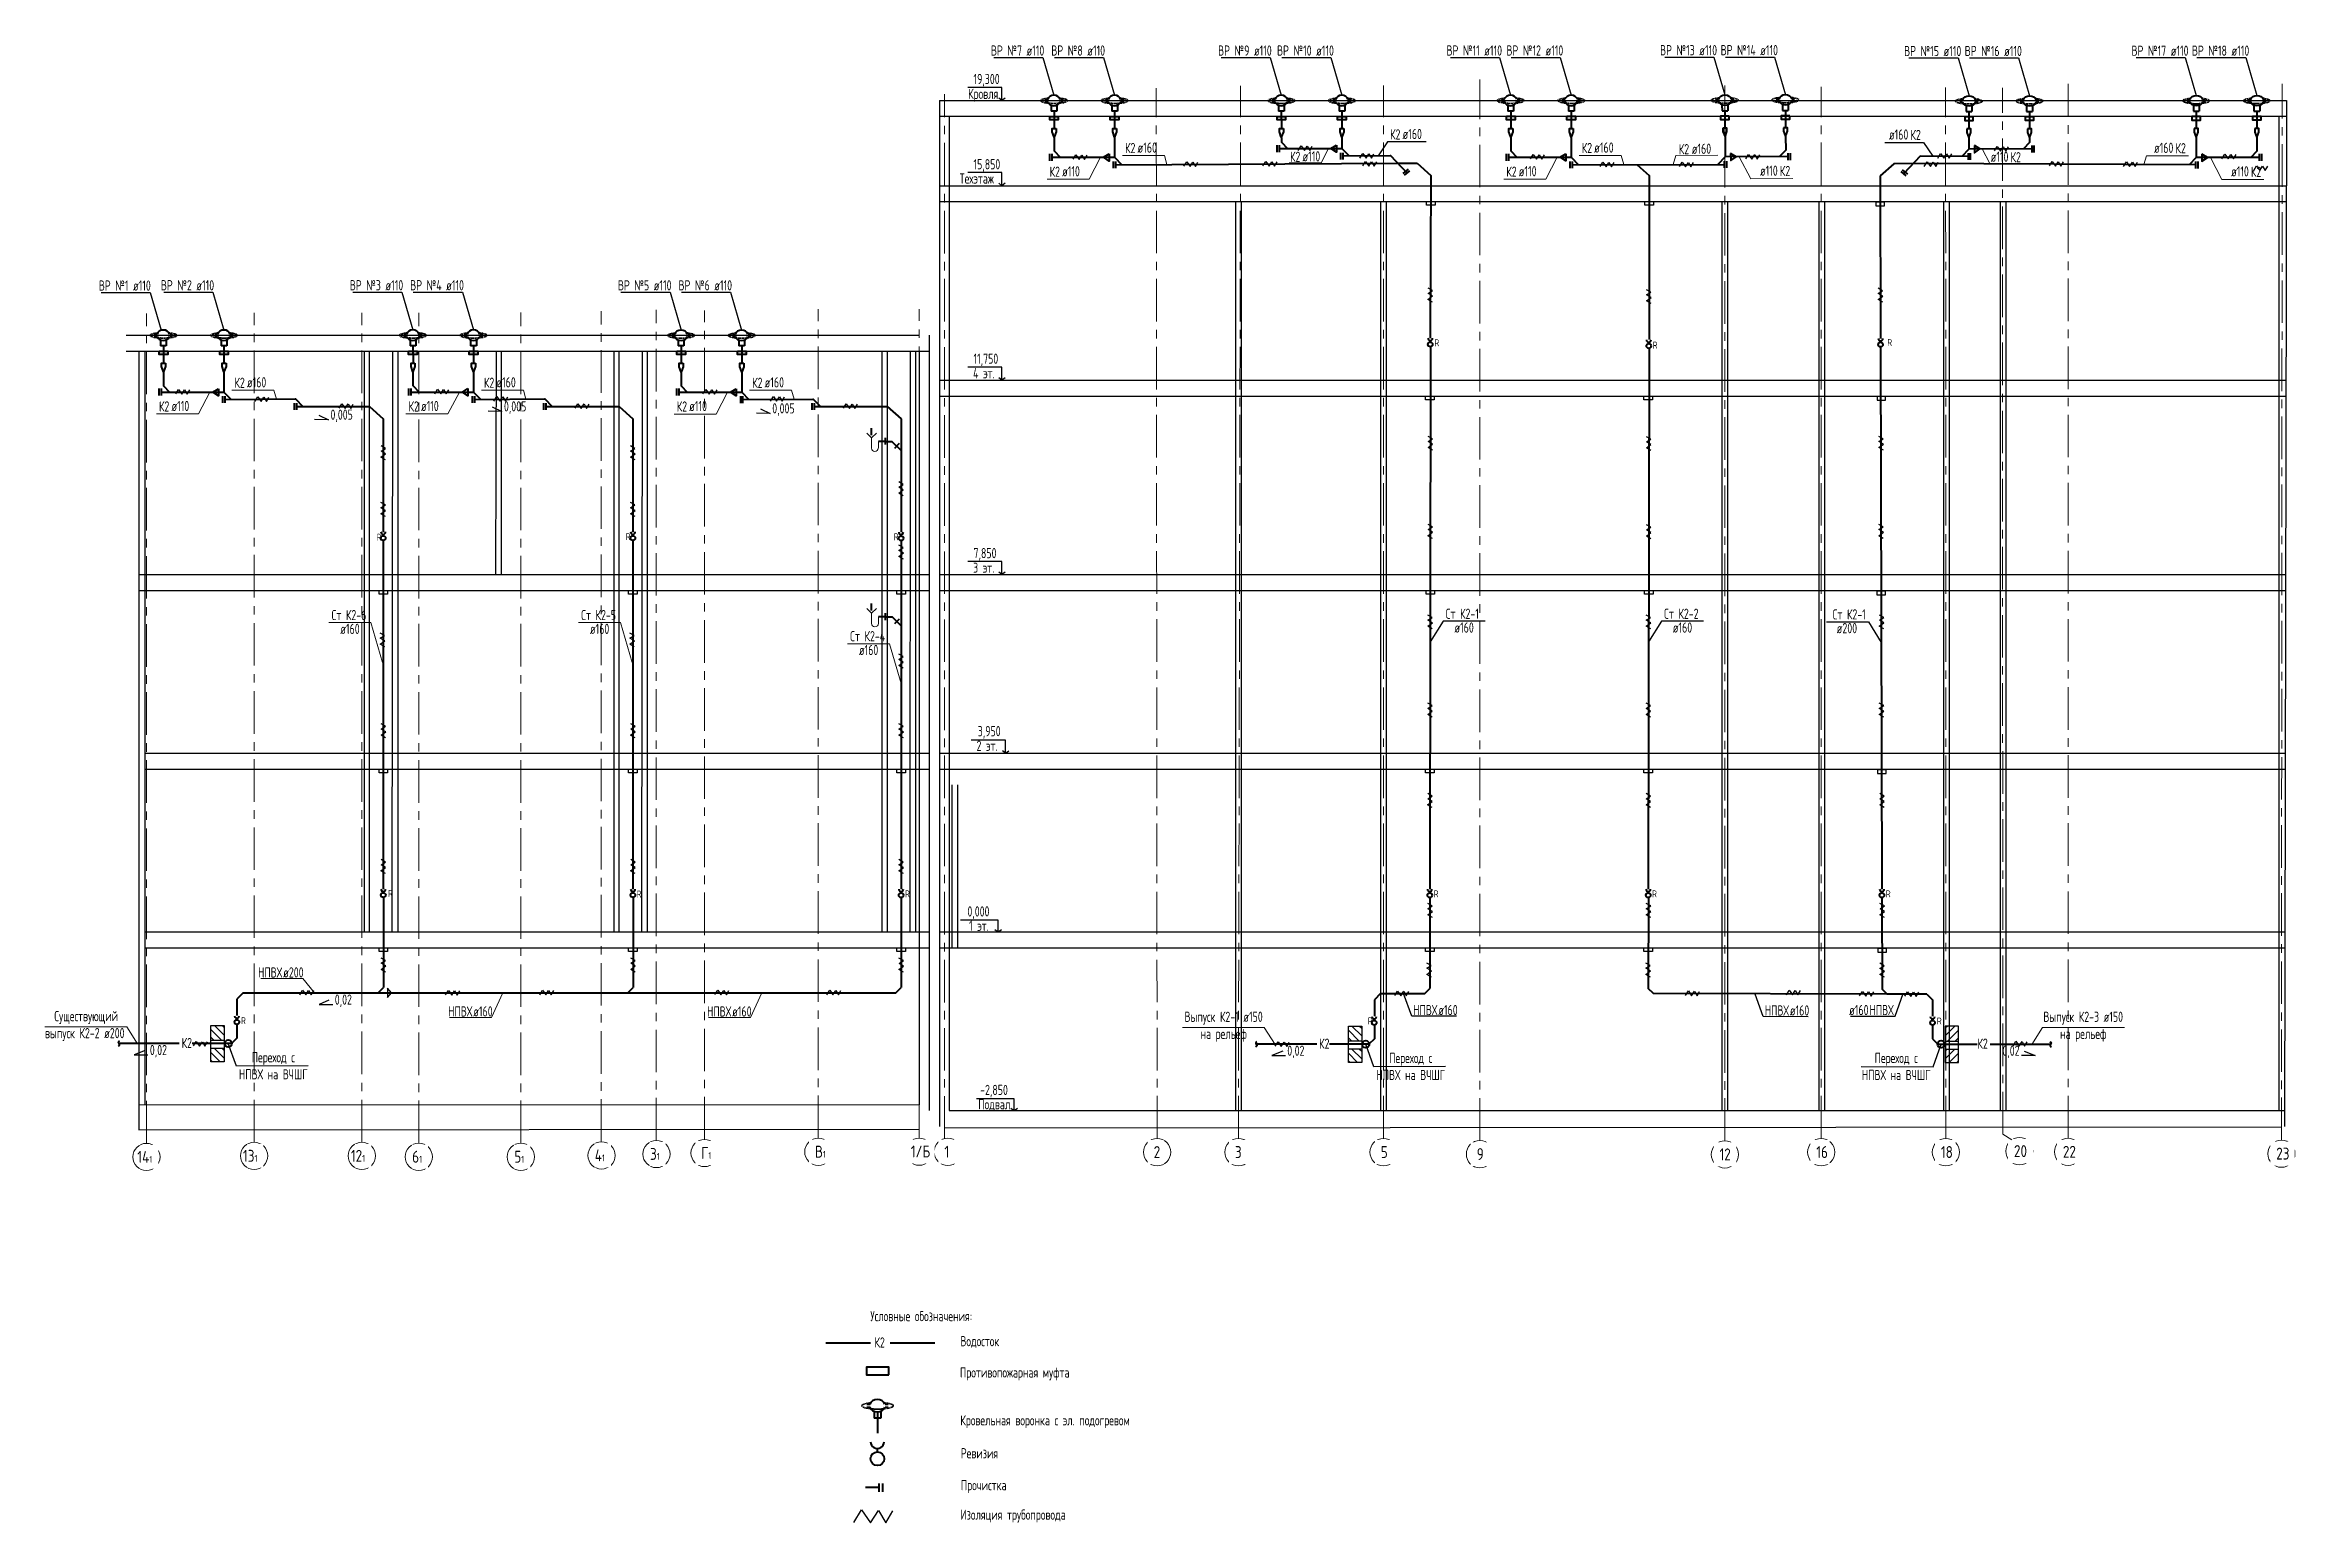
# Model space of a CAD drawing. Header units: millimetres. Extents: x -8689834 to 9419935, y -117443 to 166298.
# Drawn here: x -109835 to -43744, y -68737 to -25328 of the extents above; entities that cross this region are included whole.
import ezdxf

# ---------------------------------------------------------------- set-up
doc = ezdxf.new("R2010")
doc.units = ezdxf.units.MM
doc.header["$MEASUREMENT"] = 0
doc.linetypes.add('CENTER', pattern=[2, 1.25, -0.25, 0.25, -0.25])
for name, color, linetype in [('PDF _0', 7, 'Continuous'), ('PDF __ВК-Text VK', 7, 'Continuous'), ('PDF __ВК-В1-текст', 7, 'Continuous'), ('PDF __ВК-противопожарная муфта', 1, 'Continuous'), ('PDF __ВК-стены', 7, 'Continuous'), ('PDF __К14', 3, 'Continuous'), ('PDF __Переход', 7, 'Continuous'), ('PDF __Пескоуловитель', 7, 'Continuous'), ('PDF __эл.подогрев', 1, 'Continuous'), ('PDF _TEKSTBK', 7, 'Continuous'), ('PDF _АР_Перегородки кирпич штрих', 1, 'Continuous'), ('АР_Кровля дорожки', 245, 'Continuous'), ('АР_Таблицы', 250, 'Continuous')]:
    doc.layers.add(name, color=color, linetype=linetype)
doc.layers.add('PDF __ВК-К1', color=7, linetype='Continuous', true_color=0xb80000)
doc.layers.add('PDF __К2', color=7, linetype='Continuous', true_color=0xb800b8)
doc.layers.add('АР_Оси', color=195, linetype='Continuous', lineweight=9)
doc.layers.add('ВК_канализация', color=32, linetype='Continuous', lineweight=15)
doc.styles.add('ISOCPEUR', font='isocpeur.ttf', dxfattribs={"width": 0.7})
doc.styles.add('ГОСТ 2.304', font='isocpeur.ttf', dxfattribs={"width": 0.7})

msp = doc.modelspace()

# ---------------------------------------------------------------- texts
at = {"layer": 'АР_Таблицы', "ltscale": 100, "char_height": 300, "width": 9470.463, "attachment_point": 4, "style": 'ISOCPEUR'}
for s, insert in [('\\pxi-1,l1,t1,5;19,300', (-82560.6, -26361.1)), ('\\pxi-1,l1,t1,5;Кровля', (-82720.1, -26802.7)), ('\\pxi-1,l1,t1,5;15,850', (-82560.6, -28865.4)), ('\\pxi-1,l1,t1,5;Техэтаж', (-82968.8, -29249)), ('\\pxi-1,l1,t1,5;4 эт.', (-82572.6, -34968.3)), ('\\pxi-1,l1,t1,5;11,750', (-82560.6, -34575.9)), ('\\pxi-1,l1,t1,5;7,850', (-82560.6, -40286.4)), ('\\pxi-1,l1,t1,5;3 эт.', (-82572.6, -40678.9)), ('\\pxi-1,l1,t1,5;3,950', (-82435.9, -45515.6)), ('\\pxi-1,l1,t1,5;2 эт.', (-82472.2, -45909)), ('\\pxi-1,l1,t1,5;0,000', (-82739.4, -50810.3)), ('\\pxi-1,l1,t1,5;1 эт.', (-82691.7, -51197.3)), ('\\pxi-1,l1,t1,5;-2,850', (-82365.4, -56052.6)), ('\\pxi-1,l1,t1,5;Подвал', (-82420.9, -56462.4))]:
    msp.add_mtext(s, dxfattribs=dict(at, insert=insert))
at = {"layer": 'ВК_канализация', "color": 18, "ltscale": 100, "true_color": 0x000000, "style": 'ISOCPEUR'}
for s, insert, char_height, width, attachment_point in [('\\pxi-1,l1,qc,t1,5;ВР №7 ø110', (-82712.3, -25490.9), 300, 2893.507, 4), ('\\pxi-1,l1,qc,t1,5;ВР №8 ø110', (-80933, -25490.9), 300, 2893.507, 4), ('\\pxi-1,l1,qc,t1,5;ВР №9 ø110', (-76036, -25491.4), 300, 2893.507, 4), ('\\pxi-1,l1,qc,t1,5;ВР №10 ø110', (-74256.7, -25491.4), 300, 2893.507, 4), ('\\pxi-1,l1,qc,t1,5;ВР №11 ø110', (-69297.9, -25489.1), 300, 2893.507, 4), ('\\pxi-1,l1,qc,t1,5;ВР №12 ø110', (-67518.7, -25489.1), 300, 2893.507, 4), ('\\pxi-1,l1,qc,t1,5;ВР №13 ø110', (-63003.4, -25480.5), 300, 2893.507, 4), ('\\pxi-1,l1,qc,t1,5;ВР №14 ø110', (-61219.3, -25479.3), 300, 2893.507, 4), ('\\pxi-1,l1,qc,t1,5;ВР №15 ø110', (-55831.9, -25505.1), 300, 2893.507, 4), ('\\pxi-1,l1,qc,t1,5;ВР №16 ø110', (-54052.6, -25502.8), 300, 2893.507, 4), ('\\pxi-1,l1,qc,t1,5;ВР №17 ø110', (-49155.6, -25496.1), 300, 2893.507, 4), ('\\pxi-1,l1,qc,t1,5;ВР №18 ø110', (-47376.3, -25493.8), 300, 2893.507, 4), ('К2', (-78109.6, -28354.6), 300, 5891.51, 4), ('\\pxi-1,l1,t1,5;ø160', (-77743, -28341.1), 300, 7500, 4), ('К2', (-70324.9, -27954.2), 300, 5891.51, 4), ('\\pxi-1,l1,t1,5;ø160', (-69958.4, -27940.8), 300, 7500, 4), ('К2', (-64695.3, -28352.8), 300, 5891.51, 4), ('\\pxi-1,l1,t1,5;ø160', (-64328.7, -28339.4), 300, 7500, 4), ('К2', (-80325.6, -29050.2), 300, 5891.51, 4), ('\\pxi-1,l1,t1,5;ø110', (-79959, -29036.7), 300, 7500, 4), ('К2', (-73264.6, -28611.5), 300, 5891.51, 4), ('\\pxi-1,l1,t1,5;ø110', (-72898, -28598.1), 300, 7500, 4), ('К2', (-66911.2, -29048.4), 300, 5891.51, 4), ('\\pxi-1,l1,t1,5;ø110', (-66544.7, -29034.9), 300, 7500, 4), ('\\pxi-1,l1,qc,t1,5;ВР №1 ø110', (-108937.8, -32393.2), 300, 2893.507, 4), ('\\pxi-1,l1,qc,t1,5;ВР №2 ø110', (-107095.7, -32384.2), 300, 2893.507, 4), ('\\pxi-1,l1,qc,t1,5;ВР №3 ø110', (-101544.4, -32383.6), 300, 2893.507, 4), ('\\pxi-1,l1,qc,t1,5;ВР №4 ø110', (-99765.1, -32383.6), 300, 2893.507, 4), ('\\pxi-1,l1,qc,t1,5;ВР №5 ø110', (-93665.9, -32386), 300, 2893.507, 4), ('\\pxi-1,l1,qc,t1,5;ВР №6 ø110', (-91886.6, -32386), 300, 2893.507, 4), ('R', (-69023.3, -34075), 205.4, 5730.034, 4), ('R', (-62611.1, -34143.3), 205.4, 5730.034, 4), ('R', (-55720.8, -34067.6), 205.4, 5730.034, 4), ('К2', (-104271.1, -35247.9), 300, 5891.51, 4), ('\\pxi-1,l1,t1,5;ø160', (-103904.5, -35234.4), 300, 7500, 4), ('К2', (-96941.7, -35247.3), 300, 5891.51, 4), ('\\pxi-1,l1,t1,5;ø160', (-96575.1, -35233.9), 300, 7500, 4), ('К2', (-89063.2, -35249.7), 300, 5891.51, 4), ('\\pxi-1,l1,t1,5;ø160', (-88696.7, -35236.2), 300, 7500, 4), ('К2', (-106487.1, -35943.5), 300, 5891.51, 4), ('\\pxi-1,l1,t1,5;ø110', (-106120.5, -35930), 300, 7500, 4), ('0,005', (-101448.8, -36218.6), 300, 5891.51, 4), ('К2', (-99157.6, -35942.9), 300, 5891.51, 4), ('\\pxi-1,l1,t1,5;ø110', (-98791.1, -35929.4), 300, 7500, 4), ('0,005', (-96353.7, -35976.8), 300, 5891.51, 4), ('К2', (-91279.2, -35945.2), 300, 5891.51, 4), ('\\pxi-1,l1,t1,5;ø110', (-90912.7, -35931.8), 300, 7500, 4), ('0,005', (-88472.8, -36034.8), 300, 5891.51, 4), ('R', (-100095.6, -39786.9), 205.4, 5730.034, 4), ('R', (-92780, -39767.2), 205.4, 5730.034, 4), ('R', (-84905.8, -39772.3), 205.4, 5730.034, 4), ('Ст К2-6', (-101417, -42071), 300, 5891.51, 4), ('Ст К2-5', (-94084.5, -42071), 300, 5891.51, 4), ('Ст К2-1', (-68690.9, -42033), 300, 5891.51, 4), ('\\pxi-1,l1,t1,5;ø160', (-68434.9, -42437.6), 300, 7500, 4), ('Ст К2-2', (-62276.2, -42033), 300, 5891.51, 4), ('\\pxi-1,l1,t1,5;ø160', (-62020.2, -42437.6), 300, 7500, 4), ('\\pxi-1,l1,t1,5;ø160', (-101161, -42475.6), 300, 7500, 4), ('\\pxi-1,l1,t1,5;ø160', (-93828.5, -42475.6), 300, 7500, 4), ('Ст К2-4', (-86183.9, -42691.3), 300, 5891.51, 4), ('\\pxi-1,l1,t1,5;ø160', (-85927.8, -43095.9), 300, 7500, 4), ('R', (-99760.6, -50249.5), 205.4, 5730.034, 4), ('R', (-92459.2, -50266.3), 205.4, 5730.034, 4), ('R', (-84572.9, -50259.4), 205.4, 5730.034, 4), ('R', (-69044.1, -50259.4), 205.4, 5730.034, 4), ('R', (-62629.4, -50259.4), 205.4, 5730.034, 4), ('R', (-55764.4, -50259.4), 205.4, 5730.034, 4), ('НПВХ', (-103577, -52566.6), 300, 5891.51, 4), ('\\pxi-1,l1,t1,5;ø200', (-102839, -52566.1), 300, 7500, 4), ('0,02', (-101322.9, -53399.4), 300, 5891.51, 4), ('НПВХ', (-69646.3, -53671.2), 300, 5891.51, 4), ('\\pxi-1,l1,t1,5;ø160', (-68908.4, -53670.7), 300, 7500, 4), ('НПВХ', (-59319.2, -53683.7), 300, 5891.51, 4), ('\\pxi-1,l1,t1,5;ø160', (-58581.3, -53683.2), 300, 7500, 4), ('\\pxi-1,l1,t1,5;ø160', (-56270.7, -53670.7), 300, 7500, 6), ('НПВХ', (-55532.7, -53671.2), 300, 5891.51, 6), ('\\pxqc;Существующий \\P\\pi-1,l1,q*,t1,5;выпуск К2-2 ø200', (-109835.1, -54140.4), 300, 2419.803, 4), ('R', (-104079.3, -53982.6), 205.4, 5730.034, 4), ('НПВХ', (-97993.4, -53711.7), 300, 5891.51, 4), ('\\pxi-1,l1,t1,5;ø160', (-97255.4, -53711.2), 300, 7500, 4), ('НПВХ', (-90387.9, -53712.9), 300, 5891.51, 4), ('\\pxi-1,l1,t1,5;ø160', (-89650, -53712.4), 300, 7500, 4), ('\\pxqc;Выпуск К2-1 ø150\\Pна рельеф', (-76424, -54160.1), 300, 2419.803, 4), ('R', (-70979.1, -53990.8), 205.4, 5730.034, 4), ('R', (-54264.5, -53994.1), 205.4, 5730.034, 4), ('\\pxqc;Выпуск К2-3 ø150\\Pна рельеф', (-48755, -54160.1), 300, 2419.803, 6), ('0,02', (-106754.9, -54880.9), 300, 5891.51, 4), ('К2', (-105821.4, -54639.7), 300, 5891.51, 4), ('0,02', (-73343.9, -54900.7), 300, 5891.51, 4), ('К2', (-72410.4, -54659.4), 300, 5891.51, 4), ('К2', (-52768.7, -54659.4), 300, 5891.51, 6), ('0,02', (-51835.2, -54900.7), 300, 5891.51, 6), ('\\pxqc;Переход с \\PНПВХ на ВЧШГ', (-104309.4, -55308.2), 300, 2357.983, 4), ('\\pxqc;Переход с \\PНПВХ на ВЧШГ', (-70898.4, -55328), 300, 2357.983, 4), ('\\pxqc;Переход с \\PНПВХ на ВЧШГ', (-54280.6, -55328), 300, 2357.983, 6), ('Условные обозначения:', (-85591.6, -62660.7), 300, 5891.51, 4), ('К2', (-85470.1, -63434.6), 300, 3718.698, 4), ('Водосток', (-82945.8, -63420.6), 300, 5891.51, 4), ('Противопожарная муфта', (-82958.1, -64356.3), 300, 5891.51, 4), ('Кровельная воронка с эл. подогревом', (-82948.3, -65761.5), 300, 5891.51, 4), ('Ревизия', (-82934.8, -66688.2), 300, 5891.51, 4), ('Прочистка', (-82933.3, -67666.4), 300, 5891.51, 4), ('Изоляция трубопровода', (-82945.8, -68532.9), 300, 5891.51, 4)]:
    msp.add_mtext(s, dxfattribs=dict(at, insert=insert, char_height=char_height, width=width, attachment_point=attachment_point))
at = {"layer": 'ВК_канализация', "color": 18, "ltscale": 100, "true_color": 0x000000, "char_height": 300, "attachment_point": 6, "style": 'ISOCPEUR'}
for s, insert, width, rotation in [('К2', (-61539.7, -28387), 5891.51, 0.320814), ('\\pxi-1,l1,t1,5;ø160', (-60893.7, -28374.5), 7500, 0.320814), ('\\pxi-1,l1,t1,5;ø160', (-55101.7, -27956.8), 7500, 0.073835), ('К2', (-54735.2, -27969.8), 5891.51, 0.073835), ('\\pxi-1,l1,t1,5;ø160', (-47316.6, -28347.2), 7500, 0.073835), ('К2', (-46950, -28360.1), 5891.51, 0.073835), ('\\pxi-1,l1,t1,5;ø110', (-58937.9, -29017.7), 7500, 0.320814), ('К2', (-58571.3, -29029.1), 5891.51, 0.320814), ('\\pxi-1,l1,t1,5;ø110', (-52161.2, -28610.3), 7500, 0.073835), ('К2', (-51794.7, -28623.3), 5891.51, 0.073835), ('\\pxi-1,l1,t1,5;ø110', (-45099.7, -29039.9), 7500, 0.073835), ('К2', (-44733.1, -29052.9), 5891.51, 0.073835), ('Ст К2-1', (-56351, -42050.6), 5891.51, 0.073835), ('\\pxi-1,l1,t1,5;ø200', (-56606.5, -42455.6), 7500, 0.073835)]:
    msp.add_mtext(s, dxfattribs=dict(at, insert=insert, width=width, rotation=rotation))

# ---------------------------------------------------------------- linework, layer by layer
at = {"layer": 'PDF _0', "lineweight": 25}
for points in [[(-104569.1, -54123.2), (-104569.1, -55193.2), (-104959.8, -55193.2), (-104959.8, -54123.2)], [(-71158, -54143), (-71158, -55212.9), (-71548.8, -55212.9), (-71548.8, -54143)], [(-54021, -54143), (-54021, -55212.9), (-53630.3, -55212.9), (-53630.3, -54143)]]:
    msp.add_lwpolyline(points, close=True, dxfattribs=at)
for points in [[(-104569.1, -54562), (-104959.8, -54562)], [(-104569.1, -54796.5), (-104959.8, -54796.5)], [(-71158, -54581.8), (-71548.8, -54581.8)], [(-71158, -54816.2), (-71548.8, -54816.2)], [(-54021, -54581.8), (-53630.3, -54581.8)], [(-54021, -54816.2), (-53630.3, -54816.2)]]:
    msp.add_lwpolyline(points, dxfattribs=at)
at = {"layer": 'PDF _0', "color": 1, "lineweight": 40}
for centre in [(-104451.9, -54655.2), (-71040.8, -54674.9), (-54138.2, -54674.9)]:
    msp.add_circle(centre, 105.2, dxfattribs=at)
at = {"layer": 'PDF __ВК-Text VK', "lineweight": 30}
for points in [[(-101792.6, -36201.7), (-101512.4, -36336.7), (-101915.1, -36328.9)], [(-96697.5, -35959.8), (-96417.3, -36094.8), (-96820, -36087.1)], [(-88816.5, -36017.9), (-88536.4, -36152.9), (-88939, -36145.1)], [(-101499.2, -53377.7), (-101781.9, -53507.3), (-101379.2, -53507.3)], [(-106889.3, -54856.6), (-107213.9, -54988.8), (-106811.2, -54988.8)], [(-73478.3, -54876.3), (-73802.9, -55008.5), (-73400.2, -55008.5)], [(-51700.7, -54876.3), (-51376.1, -55008.5), (-51778.9, -55008.5)]]:
    msp.add_lwpolyline(points, dxfattribs=at)
at = {"layer": 'PDF __ВК-В1-текст', "lineweight": 25}
for points in [[(-81724.8, -26572.1), (-82723.8, -26572.1)], [(-81627.4, -26885.4), (-81724.8, -26957.3), (-81817.9, -26885.4)], [(-81724.8, -26957.3), (-81724.8, -26572.1)], [(-81724.8, -29076.4), (-82723.8, -29076.4)], [(-81724.8, -29461.6), (-81724.8, -29076.4)], [(-81627.4, -29389.7), (-81724.8, -29461.6), (-81817.9, -29389.7)], [(-81724.8, -34786.9), (-82723.8, -34786.9)], [(-81724.8, -35172.1), (-81724.8, -34786.9)], [(-81627.4, -35100.2), (-81724.8, -35172.1), (-81817.9, -35100.2)], [(-81724.8, -40497.5), (-82723.8, -40497.5)], [(-81627.4, -40810.7), (-81724.8, -40882.7), (-81817.9, -40810.7)], [(-81724.8, -40882.7), (-81724.8, -40497.5)], [(-81618.9, -45746.6), (-82630.6, -45746.6)], [(-81618.9, -46131.8), (-81712.1, -46059.8)], [(-81618.9, -46131.8), (-81618.9, -45746.6)], [(-81618.9, -46131.8), (-81521.6, -46059.8)], [(-81935.8, -51308.9), (-81838.4, -51376.7), (-81838.4, -51034.9), (-82947.5, -51034.9)], [(-81838.4, -51376.7), (-81741, -51308.9)], [(-81462.3, -56558), (-81364.9, -56625.8), (-81364.9, -56284), (-82474, -56284)], [(-81364.9, -56625.8), (-81267.6, -56558)]]:
    msp.add_lwpolyline(points, dxfattribs=at)
at = {"layer": 'PDF __ВК-К1', "lineweight": 40}
for points in [[(-85155.8, -36968.5), (-85354.7, -36968.5)], [(-85155.8, -36866.9), (-85155.8, -37065.8)], [(-85155.8, -36968.5), (-84956.8, -36968.5), (-84690.1, -37235.2)], [(-84745.2, -37036.2), (-84884.8, -37180.1)], [(-85152.8, -42121.2), (-85351.7, -42121.2)], [(-85152.8, -42019.6), (-85152.8, -42218.6)], [(-85152.8, -42121.2), (-84953.8, -42121.2), (-84687.1, -42387.9)], [(-84742.1, -42188.9), (-84881.8, -42332.9)]]:
    msp.add_lwpolyline(points, dxfattribs=at)
at = {"layer": 'PDF __ВК-противопожарная муфта', "lineweight": 40}
for points in [[(-80322, -27424.8), (-80069.5, -27424.8), (-80069.5, -27526.9), (-80322, -27526.9)], [(-78542.7, -27424.8), (-78290.3, -27424.8), (-78290.3, -27526.9), (-78542.7, -27526.9)], [(-73645.7, -27425.2), (-73393.2, -27425.2), (-73393.2, -27527.4), (-73645.7, -27527.4)], [(-71866.4, -27425.2), (-71613.9, -27425.2), (-71613.9, -27527.4), (-71866.4, -27527.4)], [(-66907.7, -27423), (-66655.2, -27423), (-66655.2, -27525.2), (-66907.7, -27525.2)], [(-65128.4, -27423), (-64875.9, -27423), (-64875.9, -27525.2), (-65128.4, -27525.2)], [(-60363.2, -27413.7), (-60615.6, -27415.1), (-60615.1, -27517.3), (-60362.6, -27515.9)], [(-58583.9, -27403.7), (-58836.4, -27405.1), (-58835.8, -27507.3), (-58583.4, -27505.9)], [(-53194.4, -27438.8), (-53446.8, -27439.1), (-53446.7, -27541.3), (-53194.2, -27541)], [(-51415.1, -27436.5), (-51667.6, -27436.8), (-51667.4, -27539), (-51415, -27538.7)], [(-46518.1, -27429.7), (-46770.5, -27430.1), (-46770.4, -27532.3), (-46517.9, -27531.9)], [(-44738.8, -27427.4), (-44991.3, -27427.8), (-44991.1, -27530), (-44738.7, -27529.6)], [(-106483.5, -34318), (-106231, -34318), (-106231, -34420.2), (-106483.5, -34420.2)], [(-104704.2, -34318), (-104451.8, -34318), (-104451.8, -34420.2), (-104704.2, -34420.2)], [(-99154.1, -34317.5), (-98901.6, -34317.5), (-98901.6, -34419.7), (-99154.1, -34419.7)], [(-97374.8, -34317.5), (-97122.3, -34317.5), (-97122.3, -34419.7), (-97374.8, -34419.7)], [(-91275.6, -34319.8), (-91023.2, -34319.8), (-91023.2, -34422), (-91275.6, -34422)], [(-89496.4, -34319.8), (-89243.9, -34319.8), (-89243.9, -34422), (-89496.4, -34422)], [(-85051.8, -64386.6), (-85051.8, -64158.2), (-85707, -64158.2), (-85707, -64386.6)]]:
    msp.add_lwpolyline(points, close=True, dxfattribs=at)
at = {"layer": 'PDF __ВК-противопожарная муфта', "lineweight": 30}
for points in [[(-69253.8, -29927.3), (-69001.3, -29927.3), (-69001.3, -30035.5), (-69253.8, -30035.5)], [(-62839.1, -29927.3), (-62586.6, -29927.3), (-62586.6, -30035.5), (-62839.1, -30035.5)], [(-55803.7, -29944.2), (-56056.2, -29944.6), (-56056, -30052.8), (-55803.6, -30052.4)], [(-69281.7, -35637.8), (-69029.2, -35637.8), (-69029.2, -35746), (-69281.7, -35746)], [(-62866.9, -35637.8), (-62614.5, -35637.8), (-62614.5, -35746), (-62866.9, -35746)], [(-55768.5, -35654.7), (-56021, -35655), (-56020.8, -35763.2), (-55768.4, -35762.9)], [(-100023.7, -41348.3), (-99771.2, -41348.3), (-99771.2, -41456.5), (-100023.7, -41456.5)], [(-92691.2, -41348.3), (-92438.8, -41348.3), (-92438.8, -41456.5), (-92691.2, -41456.5)], [(-84812.8, -41350.7), (-84560.3, -41350.7), (-84560.3, -41458.9), (-84812.8, -41458.9)], [(-69268.3, -41348.3), (-69015.9, -41348.3), (-69015.9, -41456.5), (-69268.3, -41456.5)], [(-62853.6, -41348.3), (-62601.1, -41348.3), (-62601.1, -41456.5), (-62853.6, -41456.5)], [(-55774.5, -41365.2), (-56027, -41365.6), (-56026.8, -41473.8), (-55774.4, -41473.4)], [(-100023.7, -46593.2), (-99771.2, -46593.2), (-99771.2, -46701.4), (-100023.7, -46701.4)], [(-92691.2, -46593.2), (-92438.8, -46593.2), (-92438.8, -46701.4), (-92691.2, -46701.4)], [(-84812.8, -46595.5), (-84560.3, -46595.5), (-84560.3, -46703.7), (-84812.8, -46703.7)], [(-69281.7, -46597.4), (-69029.2, -46597.4), (-69029.2, -46705.6), (-69281.7, -46705.6)], [(-62866.9, -46597.4), (-62614.5, -46597.4), (-62614.5, -46705.6), (-62866.9, -46705.6)], [(-55754.4, -46614.3), (-56006.8, -46614.7), (-56006.7, -46722.9), (-55754.2, -46722.5)], [(-100023.7, -51842.3), (-99771.2, -51842.3), (-99771.2, -51950.5), (-100023.7, -51950.5)], [(-92691.2, -51842.3), (-92438.8, -51842.3), (-92438.8, -51950.5), (-92691.2, -51950.5)], [(-84812.8, -51844.7), (-84560.3, -51844.7), (-84560.3, -51952.9), (-84812.8, -51952.9)], [(-69281.7, -51842.3), (-69029.2, -51842.3), (-69029.2, -51950.5), (-69281.7, -51950.5)], [(-62866.9, -51842.3), (-62614.5, -51842.3), (-62614.5, -51950.5), (-62866.9, -51950.5)], [(-55747.6, -51859.2), (-56000.1, -51859.5), (-55999.9, -51967.7), (-55747.5, -51967.4)]]:
    msp.add_lwpolyline(points, close=True, dxfattribs=at)
at = {"layer": 'PDF __ВК-стены', "color": 18, "lineweight": 25, "true_color": 0x000000}
for points in [[(-83561.9, -26957.3), (-83561.9, -57091.4)], [(-83561.9, -26957.3), (-43997.7, -26957.4)], [(-43997.7, -26957.4), (-44048.9, -57091.4)], [(-83561.9, -27423), (-43998.5, -27423)], [(-83505.3, -27423), (-43998.5, -27423)], [(-83274.1, -27423), (-83274.1, -56625.8)], [(-44218.3, -27422.9), (-44218.3, -56625.7)], [(-83561.9, -29461.6), (-44002, -29461.8)], [(-83561.9, -29927.3), (-44002.8, -29927.3)], [(-83561.9, -29927.3), (-44002.8, -29927.3)], [(-74870, -29927.3), (-74870, -56625.8)], [(-74700.7, -29927.3), (-74700.7, -56625.8)], [(-70605, -29927.3), (-70605, -56625.8)], [(-70435.7, -29927.3), (-70435.7, -56625.8)], [(-60578.4, -29925.5), (-60578.4, -56624)], [(-60409.1, -29925.5), (-60409.1, -56624)], [(-57729.2, -29927.2), (-57729.2, -56625.7)], [(-57559.8, -29927.2), (-57559.8, -56625.7)], [(-54072.2, -29927.2), (-54072.2, -56625.7)], [(-53902.9, -29927.2), (-53902.9, -56625.7)], [(-52403.3, -29927.2), (-52403.3, -56625.7)], [(-52234, -29927.2), (-52234, -56625.7)], [(-107448.5, -33852.4), (-84155.3, -33852.4)], [(-107448.5, -34318), (-84155.3, -34318)], [(-107448.5, -34318), (-84155.3, -34318)], [(-107075.1, -34318), (-107075.1, -57186.2)], [(-106905.8, -34318), (-106905.8, -56456.1)], [(-100458.8, -34323.7), (-100458.8, -51376.7)], [(-100308.4, -34323.7), (-100308.4, -51376.7)], [(-99625.3, -34318), (-99644.2, -51376.7)], [(-99474.9, -34318), (-99474.9, -51376.7)], [(-96584.6, -34324.4), (-96603.5, -40896.2)], [(-96434.2, -34324.4), (-96434.2, -40896.2)], [(-93129.4, -34323.7), (-93129.4, -51376.7)], [(-92979, -34323.7), (-92979, -51376.7)], [(-92295.8, -34318), (-92314.8, -51376.7)], [(-92145.5, -34318), (-92145.5, -51376.7)], [(-85251, -34326.1), (-85251, -51379)], [(-85100.6, -34326.1), (-85100.6, -51379)], [(-84417.4, -34320.4), (-84436.3, -51379)], [(-84267, -34320.4), (-84267, -51379)], [(-84155.3, -34318), (-84155.3, -56456.1)], [(-84155.3, -34318), (-83867.4, -34318)], [(-83867.4, -33852.4), (-83867.4, -56625.8)], [(-83561.9, -35172.1), (-44011.7, -35172.1)], [(-83561.9, -35637.8), (-44012.5, -35637.8)], [(-83561.9, -35637.8), (-44012.5, -35637.8)], [(-107075.1, -40882.7), (-84155.3, -40882.7)], [(-84155.3, -40882.7), (-83867.4, -40882.7)], [(-83561.9, -40882.7), (-44021.4, -40882.7)], [(-107072, -41348.3), (-84155.3, -41348.3)], [(-84155.3, -41348.3), (-83867.4, -41348.3)], [(-83561.9, -41348.3), (-44022.2, -41348.3)], [(-83561.9, -41348.3), (-44022.2, -41348.3)], [(-106905.8, -46131.8), (-84155.3, -46131.8)], [(-84155.3, -46131.8), (-83867.4, -46131.8)], [(-83561.9, -46131.8), (-44030.3, -46131.8)], [(-106905.8, -46593.2), (-84155.3, -46593.2)], [(-84155.3, -46593.2), (-83867.4, -46593.2)], [(-83561.9, -46593.2), (-44031.1, -46593.2)], [(-83561.9, -46597.4), (-44031.1, -46597.4)], [(-83197.4, -47058.8), (-83197.4, -51842.3)], [(-83028, -47058.8), (-83028, -51842.3)], [(-106905.8, -51376.7), (-84155.3, -51376.7)], [(-84155.3, -51376.7), (-83867.4, -51376.7)], [(-83561.9, -51376.7), (-44039.2, -51376.7)], [(-106905.8, -51842.3), (-84155.3, -51842.3)], [(-106905.8, -51842.3), (-84155.3, -51842.3)], [(-84155.3, -51842.3), (-83867.4, -51842.3)], [(-83561.9, -51842.3), (-44040, -51842.3)], [(-83561.9, -51842.3), (-44040, -51842.3)], [(-83274.1, -56625.8), (-44048.2, -56625.8)], [(-107075.1, -57186.2), (-84155.3, -57170.1)], [(-83418, -57129.9), (-44143.2, -57102.3)]]:
    msp.add_lwpolyline(points, dxfattribs=at)
at = {"layer": 'PDF __К14', "lineweight": 40}
for points in [[(-85557.9, -36786.5), (-85557.9, -36583.3)], [(-85554.9, -41939.2), (-85554.9, -41736)]]:
    msp.add_lwpolyline(points, dxfattribs=at)
at = {"layer": 'PDF __К2', "lineweight": 40}
for points in [[(-80382.1, -26932.1), (-80466.2, -26932.1)], [(-80466.2, -26998.2), (-80382.1, -26998.2)], [(-79925.3, -26932.1), (-80009.4, -26932.1)], [(-80009.4, -26998.2), (-79925.3, -26998.2)], [(-78602.8, -26932.1), (-78687, -26932.1)], [(-78687, -26998.2), (-78602.8, -26998.2)], [(-78146, -26932.1), (-78230.1, -26932.1)], [(-78230.1, -26998.2), (-78146, -26998.2)], [(-73705.8, -26932.5), (-73789.9, -26932.5)], [(-73789.9, -26998.7), (-73705.8, -26998.7)], [(-73248.9, -26932.5), (-73333.1, -26932.5)], [(-73333.1, -26998.7), (-73248.9, -26998.7)], [(-71926.5, -26932.5), (-72010.7, -26932.5)], [(-72010.7, -26998.7), (-71926.5, -26998.7)], [(-71469.7, -26932.5), (-71553.8, -26932.5)], [(-71553.8, -26998.7), (-71469.7, -26998.7)], [(-66967.8, -26930.3), (-67051.9, -26930.3)], [(-67051.9, -26996.4), (-66967.8, -26996.4)], [(-66510.9, -26930.3), (-66595.1, -26930.3)], [(-66595.1, -26996.4), (-66510.9, -26996.4)], [(-65188.5, -26930.3), (-65272.7, -26930.3)], [(-65272.7, -26996.4), (-65188.5, -26996.4)], [(-64731.7, -26930.3), (-64815.8, -26930.3)], [(-64815.8, -26996.4), (-64731.7, -26996.4)], [(-60762.7, -26923.2), (-60678.5, -26922.7)], [(-60678.1, -26988.9), (-60762.3, -26989.3)], [(-60575.4, -27090.5), (-60574.4, -27258.8)], [(-60407.1, -27089.5), (-60406.1, -27257.8)], [(-60305.8, -26920.7), (-60221.7, -26920.2)], [(-60221.3, -26986.3), (-60305.5, -26986.8)], [(-58983.4, -26913.2), (-58899.3, -26912.8)], [(-58898.9, -26978.9), (-58983.1, -26979.4)], [(-58796.1, -27080.5), (-58795.2, -27248.8)], [(-58627.8, -27079.6), (-58626.9, -27247.9)], [(-58526.6, -26910.7), (-58442.4, -26910.2)], [(-58442.1, -26976.3), (-58526.2, -26976.8)], [(-53591.7, -26946.6), (-53507.6, -26946.5)], [(-53507.5, -27012.6), (-53591.6, -27012.7)], [(-53134.9, -26946), (-53050.7, -26945.9)], [(-53050.6, -27012), (-53134.8, -27012.2)], [(-51812.5, -26944.3), (-51728.3, -26944.2)], [(-51728.2, -27010.3), (-51812.4, -27010.5)], [(-51355.6, -26943.7), (-51271.5, -26943.6)], [(-51271.4, -27009.8), (-51355.5, -27009.9)], [(-46915.4, -26937.6), (-46831.3, -26937.4)], [(-46831.2, -27003.6), (-46915.3, -27003.7)], [(-46458.6, -26937), (-46374.4, -26936.9)], [(-46374.3, -27003), (-46458.5, -27003.1)], [(-45136.2, -26935.3), (-45052, -26935.2)], [(-45051.9, -27001.3), (-45136.1, -27001.4)], [(-44679.3, -26934.7), (-44595.2, -26934.6)], [(-44595.1, -27000.7), (-44679.2, -27000.8)], [(-80279.9, -27100.4), (-80279.9, -27268.7)], [(-80111.6, -27268.7), (-80279.9, -27268.7)], [(-80195.7, -27268.7), (-80192.7, -27779.4)], [(-80111.6, -27100.4), (-80111.6, -27268.7)], [(-78500.6, -27100.4), (-78500.6, -27268.7)], [(-78332.3, -27268.7), (-78500.6, -27268.7)], [(-78416.5, -27268.7), (-78416.5, -27779.4)], [(-78332.3, -27100.4), (-78332.3, -27268.7)], [(-73603.6, -27100.8), (-73603.6, -27269.1)], [(-73435.3, -27269.1), (-73603.6, -27269.1)], [(-73519.4, -27269.1), (-73516.4, -27779.9)], [(-73435.3, -27100.8), (-73435.3, -27269.1)], [(-71824.3, -27100.8), (-71824.3, -27269.1)], [(-71656, -27269.1), (-71824.3, -27269.1)], [(-71740.2, -27269.1), (-71740.2, -27779.9)], [(-71656, -27100.8), (-71656, -27269.1)], [(-66865.6, -27098.6), (-66865.6, -27266.9)], [(-66697.3, -27266.9), (-66865.6, -27266.9)], [(-66781.4, -27266.9), (-66778.4, -27777.6)], [(-66697.3, -27098.6), (-66697.3, -27266.9)], [(-65086.3, -27098.6), (-65086.3, -27266.9)], [(-64918, -27266.9), (-65086.3, -27266.9)], [(-65002.2, -27266.9), (-65002.2, -27777.6)], [(-64918, -27098.6), (-64918, -27266.9)], [(-60574.4, -27258.8), (-60406.1, -27257.8)], [(-60490.3, -27258.3), (-60487.4, -27769)], [(-58795.2, -27248.8), (-58626.9, -27247.9)], [(-58711, -27248.3), (-58711.2, -27759.1)], [(-53405.2, -27114.7), (-53404.9, -27283)], [(-53404.9, -27283), (-53236.6, -27282.8)], [(-53320.8, -27282.9), (-53320.1, -27793.6)], [(-53236.9, -27114.5), (-53236.6, -27282.8)], [(-51625.9, -27112.4), (-51625.7, -27280.7)], [(-51625.7, -27280.7), (-51457.4, -27280.5)], [(-51541.5, -27280.6), (-51543.9, -27791.3)], [(-51457.6, -27112.2), (-51457.4, -27280.5)], [(-46728.9, -27105.6), (-46728.6, -27273.9)], [(-46728.6, -27273.9), (-46560.3, -27273.7)], [(-46644.5, -27273.8), (-46643.8, -27784.6)], [(-46560.5, -27105.4), (-46560.3, -27273.7)], [(-44949.6, -27103.3), (-44949.4, -27271.6)], [(-44949.4, -27271.6), (-44781.1, -27271.4)], [(-44865.2, -27271.5), (-44867.6, -27782.3)], [(-44781.3, -27103.1), (-44781.1, -27271.4)], [(-80195.7, -28037.9), (-80195.7, -28440.6), (-80015.4, -28627)], [(-78416.5, -28037.9), (-78416.5, -28627), (-78205, -28845.5)], [(-73648.7, -28266.8), (-73648.7, -28471.1)], [(-73582.6, -28266.8), (-73582.6, -28471.1)], [(-73582.6, -28369), (-71737.2, -28369)], [(-73516.4, -28047), (-73516.4, -28182.6), (-73336.1, -28369)], [(-71740.2, -28038.4), (-71737.2, -28369), (-71525.7, -28587.5)], [(-66781.4, -28036.1), (-66781.4, -28438.8), (-66601.1, -28625.2)], [(-65002.2, -28036.1), (-65002.2, -28625.2), (-64790.7, -28843.7)], [(-60486, -28027.5), (-60482.7, -28616.6), (-60692.9, -28836.3)], [(-58706.7, -28017.5), (-58704.5, -28420.3), (-58883.8, -28607.6)], [(-53319.8, -28052.1), (-53322.4, -28382.7), (-53533.5, -28601.5)], [(-51477, -28380.3), (-53322.4, -28382.7)], [(-51543.5, -28058.5), (-51543.4, -28194.1), (-51723.4, -28380.6)], [(-51477.1, -28278.1), (-51476.9, -28482.5)], [(-51411, -28278.1), (-51410.7, -28482.4)], [(-46643.5, -28043), (-46642.7, -28632.1), (-46853.9, -28850.9)], [(-44864.2, -28040.7), (-44863.7, -28443.5), (-45043.8, -28630)], [(-80328, -28524.8), (-80328, -28729.2)], [(-80261.9, -28524.8), (-80261.9, -28729.2)], [(-80261.9, -28627), (-78416.5, -28627)], [(-78456.5, -28749.3), (-78456.5, -28947.7)], [(-78390.3, -28749.3), (-78390.3, -28947.7)], [(-78390.3, -28845.5), (-70099.6, -28796.8)], [(-71777.2, -28491.3), (-71777.2, -28689.6)], [(-71711, -28491.3), (-71711, -28689.6)], [(-71711, -28587.5), (-70308.2, -28577.8)], [(-70308.2, -28577.8), (-70308.2, -28577.8), (-69821.2, -29089.4)], [(-70099.6, -28796.8), (-69529.7, -28796.8)], [(-69939.7, -29102.1), (-69787.4, -28975.1)], [(-69897.3, -29152.9), (-69745, -29025.8)], [(-69529.7, -28796.8), (-69126.6, -29157.7)], [(-66913.7, -28523), (-66913.7, -28727.4)], [(-66847.5, -28523), (-66847.5, -28727.4)], [(-66847.5, -28625.2), (-65002.2, -28625.2)], [(-65042.1, -28747.5), (-65042.1, -28945.9)], [(-64976, -28747.5), (-64976, -28945.9)], [(-64976, -28846.7), (-60507.6, -28838.2)], [(-63063.3, -28843.1), (-62711.9, -29157.7)], [(-60508.1, -28739), (-60507, -28937.4)], [(-58637.3, -28606.2), (-60482.7, -28616.6)], [(-60442, -28738.7), (-60440.9, -28937)], [(-58637.9, -28504.1), (-58636.7, -28708.4)], [(-58571.8, -28503.7), (-58570.6, -28708.1)], [(-55529.3, -28813.4), (-55931.9, -29174.8)], [(-54959.4, -28812.7), (-55529.3, -28813.4)], [(-55161.2, -29169), (-55313.7, -29042.1)], [(-55118.9, -29118.2), (-55271.4, -28991.3)], [(-54751.1, -28593.3), (-54751.1, -28593.3), (-55237.5, -29105.6)], [(-46668.6, -28850.6), (-54959.4, -28812.7)], [(-53348.2, -28601.2), (-54751.1, -28593.3)], [(-53348.4, -28505.1), (-53348.1, -28703.4)], [(-53282.2, -28505), (-53282, -28703.3)], [(-46668.7, -28754.5), (-46668.5, -28952.8)], [(-44797.4, -28629.7), (-46642.7, -28632.1)], [(-46602.6, -28754.4), (-46602.3, -28952.7)], [(-44797.5, -28527.5), (-44797.2, -28731.9)], [(-44731.4, -28527.5), (-44731.1, -28731.8)], [(-69126.6, -29157.7), (-69143.3, -33942.4)], [(-69127, -29281.3), (-69127, -29317.4)], [(-69127, -29281.3), (-69127, -29317.4)], [(-62711.9, -29157.7), (-62718, -33973.5)], [(-55931.9, -29174.8), (-55918.2, -33946.8)], [(-55931.4, -29298.5), (-55931.3, -29334.5)], [(-55931.4, -29298.5), (-55931.3, -29334.5)], [(-106543.6, -33825.3), (-106627.8, -33825.3)], [(-106627.8, -33891.5), (-106543.6, -33891.5)], [(-106441.4, -33993.7), (-106441.4, -34162)], [(-106273.1, -34162), (-106441.4, -34162)], [(-106357.3, -34162), (-106354.2, -34672.7)], [(-106273.1, -33993.7), (-106273.1, -34162)], [(-106086.8, -33825.3), (-106170.9, -33825.3)], [(-106170.9, -33891.5), (-106086.8, -33891.5)], [(-104764.3, -33825.3), (-104848.5, -33825.3)], [(-104848.5, -33891.5), (-104764.3, -33891.5)], [(-104662.1, -33993.7), (-104662.1, -34162)], [(-104493.8, -34162), (-104662.1, -34162)], [(-104578, -34162), (-104578, -34672.7)], [(-104493.8, -33993.7), (-104493.8, -34162)], [(-104307.5, -33825.3), (-104391.6, -33825.3)], [(-104391.6, -33891.5), (-104307.5, -33891.5)], [(-99214.2, -33824.8), (-99298.3, -33824.8)], [(-99298.3, -33890.9), (-99214.2, -33890.9)], [(-99112, -33993.1), (-99112, -34161.4)], [(-98943.7, -34161.4), (-99112, -34161.4)], [(-99027.8, -34161.4), (-99024.8, -34672.1)], [(-98943.7, -33993.1), (-98943.7, -34161.4)], [(-98757.3, -33824.8), (-98841.5, -33824.8)], [(-98841.5, -33890.9), (-98757.3, -33890.9)], [(-97434.9, -33824.8), (-97519.1, -33824.8)], [(-97519.1, -33890.9), (-97434.9, -33890.9)], [(-97332.7, -33993.1), (-97332.7, -34161.4)], [(-97164.4, -34161.4), (-97332.7, -34161.4)], [(-97248.6, -34161.4), (-97248.6, -34672.1)], [(-97164.4, -33993.1), (-97164.4, -34161.4)], [(-96978.1, -33824.8), (-97062.2, -33824.8)], [(-97062.2, -33890.9), (-96978.1, -33890.9)], [(-91335.7, -33827.1), (-91419.9, -33827.1)], [(-91419.9, -33893.2), (-91335.7, -33893.2)], [(-91233.5, -33995.4), (-91233.5, -34163.7)], [(-91065.2, -34163.7), (-91233.5, -34163.7)], [(-91149.4, -34163.7), (-91146.4, -34674.5)], [(-91065.2, -33995.4), (-91065.2, -34163.7)], [(-90878.9, -33827.1), (-90963, -33827.1)], [(-90963, -33893.2), (-90878.9, -33893.2)], [(-89556.5, -33827.1), (-89640.6, -33827.1)], [(-89640.6, -33893.2), (-89556.5, -33893.2)], [(-89454.3, -33995.4), (-89454.3, -34163.7)], [(-89286, -34163.7), (-89454.3, -34163.7)], [(-89370.1, -34163.7), (-89370.1, -34674.5)], [(-89286, -33995.4), (-89286, -34163.7)], [(-89099.6, -33827.1), (-89183.8, -33827.1)], [(-89183.8, -33893.2), (-89099.6, -33893.2)], [(-69133, -34191.1), (-69157.8, -50119.2)], [(-69140.3, -34017.6), (-69140.3, -34053.7)], [(-69140.3, -34017.6), (-69140.3, -34053.7)], [(-62718.3, -34236.7), (-62743.1, -50119.2)], [(-62722.5, -34062.8), (-62722.5, -34098.9)], [(-62722.5, -34062.8), (-62722.5, -34098.9)], [(-55921.1, -34021.9), (-55921, -34058)], [(-55921.1, -34021.9), (-55921, -34058)], [(-55919.1, -34196.7), (-55878.1, -50119.2)], [(-106357.3, -34931.2), (-106357.3, -35333.9), (-106176.9, -35520.2)], [(-104578, -34931.2), (-104578, -35520.2), (-104366.5, -35738.7)], [(-99027.8, -34930.6), (-99027.8, -35333.3), (-98847.5, -35519.7)], [(-97248.6, -34930.6), (-97248.6, -35519.7), (-97037.1, -35738.2)], [(-91149.4, -34932.9), (-91149.4, -35335.7), (-90969.1, -35522)], [(-89370.1, -34932.9), (-89370.1, -35522), (-89158.7, -35740.5)], [(-106489.5, -35418.1), (-106489.5, -35622.4)], [(-106423.4, -35418.1), (-106423.4, -35622.4)], [(-106423.4, -35520.2), (-104578, -35520.2)], [(-104618, -35642.6), (-104618, -35840.9)], [(-104551.9, -35642.6), (-104551.9, -35840.9)], [(-99160.1, -35417.5), (-99160.1, -35621.9)], [(-99093.9, -35417.5), (-99093.9, -35621.9)], [(-99093.9, -35519.7), (-97248.6, -35519.7)], [(-97288.5, -35642), (-97288.5, -35840.4)], [(-97222.4, -35642), (-97222.4, -35840.4)], [(-91281.6, -35419.8), (-91281.6, -35624.2)], [(-91215.5, -35419.8), (-91215.5, -35624.2)], [(-91215.5, -35522), (-89370.1, -35522)], [(-89410.1, -35644.4), (-89410.1, -35842.7)], [(-89344, -35644.4), (-89344, -35842.7)], [(-104551.9, -35738.7), (-102477.7, -35724.4)], [(-102517.7, -35846.7), (-102517.7, -36045.1)], [(-102477.7, -35724.4), (-102477.7, -35724.4), (-102266.3, -35942.9)], [(-102451.6, -35846.7), (-102451.6, -36045.1)], [(-102451.6, -35942.9), (-100300.6, -35942.9)], [(-100300.6, -35942.9), (-99897.4, -36303.8)], [(-99897.4, -36303.8), (-99897.4, -39633.9)], [(-97222.4, -35738.2), (-95148.3, -35723.8)], [(-95188.3, -35846.2), (-95188.3, -36044.5)], [(-95148.3, -35723.8), (-95148.3, -35723.8), (-94936.9, -35942.3)], [(-95122.2, -35846.2), (-95122.2, -36044.5)], [(-95122.2, -35942.9), (-92971.1, -35942.9)], [(-92971.1, -35942.9), (-92568, -36303.8)], [(-92568, -36303.8), (-92568, -39633.9)], [(-89344, -35740.5), (-87269.9, -35726.2)], [(-87309.9, -35848.5), (-87309.9, -36046.9)], [(-87269.9, -35726.2), (-87269.9, -35726.2), (-87058.4, -35944.7)], [(-87243.7, -35848.5), (-87243.7, -36046.9)], [(-87243.7, -35945.2), (-85092.7, -35945.2)], [(-85092.7, -35945.2), (-84689.6, -36306.1)], [(-84689.6, -36306.1), (-84689.6, -39636.2)], [(-99897.4, -39706), (-99897.4, -39742.1)], [(-99897.4, -39706), (-99897.4, -39742.1)], [(-99897.4, -39886.4), (-99897.4, -50116.9)], [(-92565, -39706), (-92565, -39742.1)], [(-92565, -39706), (-92565, -39742.1)], [(-92565, -39886.4), (-92565, -50116.9)], [(-84686.6, -39708.4), (-84686.6, -39744.4)], [(-84686.6, -39708.4), (-84686.6, -39744.4)], [(-84686.6, -39888.7), (-84686.6, -50119.2)], [(-99894.4, -50192), (-99894.4, -50234.1)], [(-99894.4, -50192), (-99894.4, -50234.1)], [(-99894.4, -50192), (-99894.4, -50234.1)], [(-92562, -50192), (-92562, -50234.1)], [(-92562, -50192), (-92562, -50234.1)], [(-92562, -50192), (-92562, -50234.1)], [(-84683.6, -50194.4), (-84683.6, -50236.4)], [(-84683.6, -50194.4), (-84683.6, -50236.4)], [(-84683.6, -50194.4), (-84683.6, -50236.4)], [(-69154.8, -50194.4), (-69154.8, -50236.4)], [(-69154.8, -50194.4), (-69154.8, -50236.4)], [(-69154.8, -50194.4), (-69154.8, -50236.4)], [(-62740.1, -50194.4), (-62740.1, -50236.4)], [(-62740.1, -50194.4), (-62740.1, -50236.4)], [(-62740.1, -50194.4), (-62740.1, -50236.4)], [(-55875.1, -50194.4), (-55875.1, -50236.4)], [(-55875.1, -50194.4), (-55875.1, -50236.4)], [(-55875.1, -50194.4), (-55875.1, -50236.4)], [(-99894.4, -50372.4), (-99894.4, -53011.2)], [(-92562, -50372.4), (-92562, -53011.2)], [(-84683.6, -50374.7), (-84683.6, -53013.5)], [(-69153.5, -50368.5), (-69156.9, -53037.8)], [(-62738.8, -50368.5), (-62742.2, -53037.8)], [(-55877.7, -50368.7), (-55870.8, -53054.8)], [(-104016.1, -53167.5), (-104196.4, -53347.8)], [(-104196.4, -53347.8), (-104196.4, -53828.7)], [(-104016.1, -53167.5), (-100255.1, -53167.5)], [(-100255.1, -53167.5), (-100050.7, -53167.5), (-99894.4, -53011.2)], [(-100050.7, -53167.5), (-92718.3, -53167.5), (-92562, -53011.2)], [(-92718.3, -53167.5), (-84839.8, -53169.8), (-84683.6, -53013.5)], [(-70605, -53187.2), (-70785.4, -53367.5)], [(-70785.4, -53367.5), (-70785.4, -53848.4)], [(-70605, -53187.2), (-69308.7, -53189.5), (-69156.9, -53037.8)], [(-55718.8, -53206.4), (-62589.5, -53188.7), (-62742.2, -53037.8)], [(-54558.4, -53202.8), (-55718.8, -53206.4), (-55870.8, -53054.8)], [(-54558.4, -53202.8), (-54393.7, -53367.5)], [(-54393.7, -53367.5), (-54393.7, -53848.4)], [(-104196.4, -53918.9), (-104196.4, -53960.9)], [(-104196.4, -54099.2), (-104196.4, -54495.9)], [(-70785.4, -53938.6), (-70785.4, -53980.7)], [(-70785.4, -54118.9), (-70785.4, -54515.6)], [(-54393.7, -53938.6), (-54393.7, -53980.7)], [(-54393.7, -54118.9), (-54393.7, -54515.6)], [(-105891.5, -54658.2), (-107664.8, -54658.2)], [(-104358.7, -54658.2), (-105512.8, -54658.2)], [(-104196.4, -54495.9), (-104358.7, -54658.2)], [(-72480.5, -54677.9), (-74253.7, -54677.9)], [(-70947.7, -54677.9), (-72101.8, -54677.9)], [(-70785.4, -54515.6), (-70947.7, -54677.9)], [(-54393.7, -54515.6), (-54231.4, -54677.9)], [(-54231.4, -54677.9), (-53077.3, -54677.9)], [(-52698.6, -54677.9), (-50925.3, -54677.9)], [(-85587.5, -63457.1), (-86897.9, -63457.1)], [(-83699.6, -63457.1), (-85009.9, -63457.1)], [(-85598.8, -65252.2), (-85695, -65252.2)], [(-85695, -65336.3), (-85598.8, -65336.3)], [(-85063.8, -65252.2), (-85160, -65252.2)], [(-85160, -65336.3), (-85063.8, -65336.3)], [(-85478.6, -65456.5), (-85478.6, -65654.9)], [(-85280.2, -65654.9), (-85478.6, -65654.9)], [(-85382.4, -65474.6), (-85382.4, -66099.7)], [(-85280.2, -65456.5), (-85280.2, -65654.9)], [(-85382.4, -66652.7), (-85382.4, -66550.5)], [(-85382.4, -66652.7), (-85382.4, -66550.5)], [(-85346.3, -67698.6), (-85731, -67698.6)], [(-85346.3, -67578.4), (-85346.3, -67818.9)], [(-85238.1, -67578.4), (-85238.1, -67818.9)]]:
    msp.add_lwpolyline(points, dxfattribs=at)
at = {"layer": 'PDF __К2', "color": 7, "lineweight": 40}
for points in [[(-80135.6, -27779.4), (-80135.6, -27881.6), (-80195.7, -28037.9), (-80249.8, -27881.6), (-80249.8, -27779.4)], [(-78356.4, -27779.4), (-78356.4, -27881.6), (-78416.5, -28037.9), (-78470.6, -27881.6), (-78470.6, -27779.4)], [(-73459.3, -27779.9), (-73459.3, -27882.1), (-73519.4, -28038.4), (-73573.5, -27882.1), (-73573.5, -27779.9)], [(-71680.1, -27779.9), (-71680.1, -27882.1), (-71740.2, -28038.4), (-71794.3, -27882.1), (-71794.3, -27779.9)], [(-66721.3, -27777.6), (-66721.3, -27879.8), (-66781.4, -28036.1), (-66835.5, -27879.8), (-66835.5, -27777.6)], [(-64942, -27777.6), (-64942, -27879.8), (-65002.2, -28036.1), (-65056.3, -27879.8), (-65056.3, -27777.6)], [(-60547.5, -27769.4), (-60547, -27871.6), (-60486, -28027.5), (-60432.8, -27870.9), (-60433.3, -27768.7)], [(-58768.3, -27759.4), (-58767.7, -27861.6), (-58706.7, -28017.5), (-58653.5, -27861), (-58654.1, -27758.8)], [(-53380.2, -27793.7), (-53380.1, -27895.9), (-53319.8, -28052.1), (-53265.9, -27895.7), (-53266, -27793.6)], [(-51601, -27791.4), (-51600.8, -27893.6), (-51540.5, -28049.8), (-51486.6, -27893.4), (-51486.8, -27791.3)], [(-46703.9, -27784.6), (-46703.8, -27886.8), (-46643.5, -28043), (-46589.6, -27886.7), (-46589.7, -27784.5)], [(-44924.7, -27782.3), (-44924.5, -27884.5), (-44864.2, -28040.7), (-44810.3, -27884.4), (-44810.5, -27782.2)], [(-106297.1, -34672.7), (-106297.1, -34774.9), (-106357.3, -34931.2), (-106411.4, -34774.9), (-106411.4, -34672.7)], [(-104517.9, -34672.7), (-104517.9, -34774.9), (-104578, -34931.2), (-104632.1, -34774.9), (-104632.1, -34672.7)], [(-98967.7, -34672.1), (-98967.7, -34774.3), (-99027.8, -34930.6), (-99081.9, -34774.3), (-99081.9, -34672.1)], [(-97188.5, -34672.1), (-97188.5, -34774.3), (-97248.6, -34930.6), (-97302.7, -34774.3), (-97302.7, -34672.1)], [(-91089.3, -34674.5), (-91089.3, -34776.7), (-91149.4, -34932.9), (-91203.5, -34776.7), (-91203.5, -34674.5)], [(-89310, -34674.5), (-89310, -34776.7), (-89370.1, -34932.9), (-89424.2, -34776.7), (-89424.2, -34674.5)]]:
    msp.add_lwpolyline(points, close=True, dxfattribs=at)
for points in [[(-71899.5, -28270.4), (-71899.5, -28477.2), (-72061.8, -28369), (-71899.5, -28270.4)], [(-53160.2, -28284), (-53159.9, -28490.7), (-52997.8, -28382.3), (-53160.2, -28284)], [(-78578.8, -28528.4), (-78578.8, -28735.2), (-78741.1, -28627), (-78578.8, -28528.4)], [(-65164.5, -28526.6), (-65164.5, -28733.4), (-65326.8, -28625.2), (-65164.5, -28526.6)], [(-60320.9, -28517.1), (-60319.8, -28723.9), (-60158.1, -28614.8), (-60320.9, -28517.1)], [(-46480.6, -28533.4), (-46480.3, -28740.1), (-46318.1, -28631.7), (-46480.6, -28533.4)], [(-104740.3, -35421.7), (-104740.3, -35628.4), (-104902.6, -35520.2), (-104740.3, -35421.7)], [(-97410.9, -35421.1), (-97410.9, -35627.9), (-97573.2, -35519.7), (-97410.9, -35421.1)], [(-89532.4, -35423.5), (-89532.4, -35630.2), (-89694.7, -35522), (-89532.4, -35423.5)]]:
    msp.add_lwpolyline(points, dxfattribs=at)
at = {"layer": 'PDF __К2', "lineweight": 40}
for centre, radius in [((-69143.3, -34122.8), 69.1), ((-62725.5, -34168), 69.1), ((-55917.9, -34127.1), 69.1), ((-99900.4, -39811.2), 69.1), ((-92568, -39811.2), 69.1), ((-84689.6, -39813.6), 69.1), ((-99897.4, -50297.2), 69.1), ((-92565, -50297.2), 69.1), ((-84686.6, -50299.6), 69.1), ((-69157.8, -50299.6), 69.1), ((-62743.1, -50299.6), 69.1), ((-55878.1, -50299.6), 69.1), ((-104199.4, -54024.1), 69.1), ((-70788.4, -54043.8), 69.1), ((-54390.7, -54043.8), 69.1), ((-85385.4, -66848.1), 201.4)]:
    msp.add_circle(centre, radius, dxfattribs=at)
for centre, radius, start, end in [((-69143.3, -33942.4), 69.1, 180.000029, 359.999971), ((-62725.5, -33987.6), 69.1, 180.000029, 359.999971), ((-55918.2, -33946.8), 69.1, 180.073865, 0.073806), ((-99900.4, -39630.9), 69.1, 180.000029, 359.999971), ((-92568, -39630.9), 69.1, 180.000029, 359.999971), ((-84689.6, -39633.2), 69.1, 180.000029, 359.999971), ((-99897.4, -50116.9), 69.1, 180.000029, 359.999971), ((-92565, -50116.9), 69.1, 180.000029, 359.999971), ((-84686.6, -50119.2), 69.1, 180.000029, 359.999971), ((-69157.8, -50119.2), 69.1, 180.000029, 359.999971), ((-62743.1, -50119.2), 69.1, 180.000029, 359.999971), ((-55878.1, -50119.2), 69.1, 180.000029, 359.999971), ((-104199.4, -53843.7), 69.1, 179.983506, 359.983511), ((-70788.4, -53863.4), 69.1, 179.983506, 359.983511), ((-54390.7, -53863.4), 69.1, 180.016489, 0.016494), ((-85385.4, -66349.2), 201.4, 179.999998, 0.000002)]:
    msp.add_arc(centre, radius, start, end, dxfattribs=at)
for points in [[(-80198.8, -26805.8), (-80287.4, -26805.8), (-80364.2, -26855.6), (-80383.5, -26925.7)], [(-80383.5, -26992.6), (-80364.2, -27062.6), (-80287.4, -27112.4), (-80198.8, -27112.4)], [(-80014, -26925.7), (-80033.3, -26855.6), (-80110.1, -26805.8), (-80198.8, -26805.8)], [(-80198.8, -27112.4), (-80110.1, -27112.4), (-80033.3, -27062.6), (-80014, -26992.6)], [(-78419.5, -26805.8), (-78508.1, -26805.8), (-78584.9, -26855.6), (-78604.3, -26925.7)], [(-78604.3, -26992.6), (-78584.9, -27062.6), (-78508.1, -27112.4), (-78419.5, -27112.4)], [(-78234.7, -26925.7), (-78254, -26855.6), (-78330.8, -26805.8), (-78419.5, -26805.8)], [(-78419.5, -27112.4), (-78330.8, -27112.4), (-78254, -27062.6), (-78234.7, -26992.6)], [(-73522.4, -26806.3), (-73611.1, -26806.3), (-73687.9, -26856.1), (-73707.2, -26926.1)], [(-73707.2, -26993), (-73687.9, -27063.1), (-73611.1, -27112.9), (-73522.4, -27112.9)], [(-73337.7, -26926.1), (-73357, -26856.1), (-73433.8, -26806.3), (-73522.4, -26806.3)], [(-73522.4, -27112.9), (-73433.8, -27112.9), (-73357, -27063.1), (-73337.7, -26993)], [(-71743.2, -26806.3), (-71831.8, -26806.3), (-71908.6, -26856.1), (-71928, -26926.1)], [(-71928, -26993), (-71908.6, -27063.1), (-71831.8, -27112.9), (-71743.2, -27112.9)], [(-71558.4, -26926.1), (-71577.7, -26856.1), (-71654.5, -26806.3), (-71743.2, -26806.3)], [(-71743.2, -27112.9), (-71654.5, -27112.9), (-71577.7, -27063.1), (-71558.4, -26993)], [(-66784.4, -26804.1), (-66873.1, -26804.1), (-66949.9, -26853.9), (-66969.2, -26923.9)], [(-66969.2, -26990.8), (-66949.9, -27060.8), (-66873.1, -27110.6), (-66784.4, -27110.6)], [(-66599.6, -26923.9), (-66619, -26853.9), (-66695.8, -26804.1), (-66784.4, -26804.1)], [(-66784.4, -27110.6), (-66695.8, -27110.6), (-66619, -27060.8), (-66599.6, -26990.8)], [(-65005.2, -26804.1), (-65093.8, -26804.1), (-65170.6, -26853.9), (-65190, -26923.9)], [(-65190, -26990.8), (-65170.6, -27060.8), (-65093.8, -27110.6), (-65005.2, -27110.6)], [(-64820.4, -26923.9), (-64839.7, -26853.9), (-64916.5, -26804.1), (-65005.2, -26804.1)], [(-65005.2, -27110.6), (-64916.5, -27110.6), (-64839.7, -27060.8), (-64820.4, -26990.8)], [(-60674, -26916.3), (-60655, -26846.2), (-60578.5, -26795.9), (-60489.9, -26795.4)], [(-60488.2, -27102), (-60576.8, -27102.5), (-60653.9, -27053.1), (-60673.6, -26983.2)], [(-60489.9, -26795.4), (-60401.2, -26795), (-60324.1, -26844.3), (-60304.4, -26914.3)], [(-60304, -26981.1), (-60323, -27051.3), (-60399.5, -27101.5), (-60488.2, -27102)], [(-58894.7, -26906.4), (-58875.8, -26836.2), (-58799.3, -26786), (-58710.6, -26785.5)], [(-58708.9, -27092), (-58797.6, -27092.5), (-58874.6, -27043.2), (-58894.4, -26973.2)], [(-58710.6, -26785.5), (-58622, -26785), (-58544.9, -26834.4), (-58525.2, -26904.3)], [(-58524.8, -26971.2), (-58543.8, -27041.3), (-58620.3, -27091.5), (-58708.9, -27092)], [(-53503, -26940.1), (-53483.8, -26870.1), (-53407, -26820.2), (-53318.4, -26820)], [(-53318, -27126.6), (-53406.6, -27126.7), (-53483.5, -27077), (-53502.9, -27007)], [(-53318.4, -26820), (-53229.7, -26819.9), (-53152.9, -26869.6), (-53133.4, -26939.6)], [(-53133.4, -27006.5), (-53152.6, -27076.6), (-53229.3, -27126.5), (-53318, -27126.6)], [(-51723.7, -26937.8), (-51704.5, -26867.8), (-51627.8, -26817.9), (-51539.1, -26817.7)], [(-51538.7, -27124.3), (-51627.4, -27124.4), (-51704.2, -27074.7), (-51723.7, -27004.7)], [(-51539.1, -26817.7), (-51450.5, -26817.6), (-51373.6, -26867.3), (-51354.2, -26937.3)], [(-51354.1, -27004.2), (-51373.3, -27074.3), (-51450.1, -27124.2), (-51538.7, -27124.3)], [(-46826.7, -26931), (-46807.5, -26861), (-46730.7, -26811.1), (-46642.1, -26811)], [(-46641.7, -27117.5), (-46730.3, -27117.6), (-46807.2, -27067.9), (-46826.6, -26997.9)], [(-46642.1, -26811), (-46553.4, -26810.9), (-46476.6, -26860.6), (-46457.1, -26930.6)], [(-46457.1, -26997.5), (-46476.3, -27067.5), (-46553, -27117.4), (-46641.7, -27117.5)], [(-45047.4, -26928.8), (-45028.2, -26858.7), (-44951.5, -26808.8), (-44862.8, -26808.7)], [(-44862.4, -27115.2), (-44951.1, -27115.4), (-45027.9, -27065.7), (-45047.4, -26995.6)], [(-44862.8, -26808.7), (-44774.2, -26808.6), (-44697.3, -26858.3), (-44677.9, -26928.3)], [(-44677.8, -26995.2), (-44697, -27065.2), (-44773.8, -27115.1), (-44862.4, -27115.2)], [(-106360.3, -33699.1), (-106448.9, -33699.1), (-106525.7, -33748.9), (-106545, -33819)], [(-106175.5, -33819), (-106194.8, -33748.9), (-106271.6, -33699.1), (-106360.3, -33699.1)], [(-104581, -33699.1), (-104669.7, -33699.1), (-104746.4, -33748.9), (-104765.8, -33819)], [(-104396.2, -33819), (-104415.6, -33748.9), (-104492.3, -33699.1), (-104581, -33699.1)], [(-99030.8, -33698.6), (-99119.5, -33698.6), (-99196.3, -33748.4), (-99215.6, -33818.4)], [(-98846, -33818.4), (-98865.4, -33748.4), (-98942.2, -33698.6), (-99030.8, -33698.6)], [(-97251.6, -33698.6), (-97340.2, -33698.6), (-97417, -33748.4), (-97436.4, -33818.4)], [(-97066.8, -33818.4), (-97086.1, -33748.4), (-97162.9, -33698.6), (-97251.6, -33698.6)], [(-91152.4, -33700.9), (-91241, -33700.9), (-91317.8, -33750.7), (-91337.2, -33820.7)], [(-90967.6, -33820.7), (-90986.9, -33750.7), (-91063.7, -33700.9), (-91152.4, -33700.9)], [(-89373.1, -33700.9), (-89461.8, -33700.9), (-89538.6, -33750.7), (-89557.9, -33820.7)], [(-89188.3, -33820.7), (-89207.7, -33750.7), (-89284.5, -33700.9), (-89373.1, -33700.9)], [(-106545, -33885.8), (-106525.7, -33955.9), (-106448.9, -34005.7), (-106360.3, -34005.7)], [(-106360.3, -34005.7), (-106271.6, -34005.7), (-106194.8, -33955.9), (-106175.5, -33885.8)], [(-104765.8, -33885.8), (-104746.4, -33955.9), (-104669.7, -34005.7), (-104581, -34005.7)], [(-104581, -34005.7), (-104492.3, -34005.7), (-104415.6, -33955.9), (-104396.2, -33885.8)], [(-99215.6, -33885.3), (-99196.3, -33955.3), (-99119.5, -34005.1), (-99030.8, -34005.1)], [(-99030.8, -34005.1), (-98942.2, -34005.1), (-98865.4, -33955.3), (-98846, -33885.3)], [(-97436.4, -33885.3), (-97417, -33955.3), (-97340.2, -34005.1), (-97251.6, -34005.1)], [(-97251.6, -34005.1), (-97162.9, -34005.1), (-97086.1, -33955.3), (-97066.8, -33885.3)], [(-91337.2, -33887.6), (-91317.8, -33957.7), (-91241, -34007.5), (-91152.4, -34007.5)], [(-91152.4, -34007.5), (-91063.7, -34007.5), (-90986.9, -33957.7), (-90967.6, -33887.6)], [(-89557.9, -33887.6), (-89538.6, -33957.7), (-89461.8, -34007.5), (-89373.1, -34007.5)], [(-89373.1, -34007.5), (-89284.5, -34007.5), (-89207.7, -33957.7), (-89188.3, -33887.6)], [(-85385.4, -65107.9), (-85490.9, -65107.9), (-85582.3, -65167.5), (-85605.4, -65251.2)], [(-85605.4, -65331.2), (-85582.3, -65415), (-85490.9, -65474.6), (-85385.4, -65474.6)], [(-85165.4, -65251.2), (-85188.4, -65167.5), (-85279.8, -65107.9), (-85385.4, -65107.9)], [(-85385.4, -65474.6), (-85279.8, -65474.6), (-85188.4, -65415), (-85165.4, -65331.2)]]:
    msp.add_open_spline(points, degree=3, dxfattribs=at)
at = {"layer": 'PDF __Переход', "lineweight": 30}
msp.add_lwpolyline([(-99652.4, -53169.7), (-99772.6, -53031.5), (-99772.6, -53308)], close=True, dxfattribs=at)
at = {"layer": 'PDF __Пескоуловитель', "lineweight": 40}
for points in [[(-107646.7, -54586.1), (-107670.8, -54598.1), (-107682.8, -54616.1), (-107676.8, -54634.2), (-107664.8, -54658.2), (-107652.7, -54682.3), (-107652.7, -54706.3), (-107664.8, -54724.3), (-107688.8, -54742.4)], [(-74235.7, -54605.8), (-74259.7, -54617.8), (-74271.8, -54635.9), (-74265.8, -54653.9), (-74253.7, -54677.9), (-74241.7, -54702), (-74241.7, -54726), (-74253.7, -54744.1), (-74277.8, -54762.1)], [(-50943.3, -54605.8), (-50919.3, -54617.8), (-50907.3, -54635.9), (-50913.3, -54653.9), (-50925.3, -54677.9), (-50937.3, -54702), (-50937.3, -54726), (-50925.3, -54744.1), (-50901.3, -54762.1)]]:
    msp.add_lwpolyline(points, dxfattribs=at)
at = {"layer": 'PDF __эл.подогрев', "lineweight": 35}
for points in [[(-80586.5, -26956.1), (-80586.5, -26950.1), (-80568.4, -26938.1)], [(-80574.4, -26986.2), (-80580.5, -26980.2), (-80586.5, -26968.1)], [(-80538.4, -27004.2), (-80556.4, -26998.2), (-80562.4, -26992.2)], [(-80556.4, -26932.1), (-80532.4, -26920)], [(-80502.3, -27016.2), (-80520.3, -27010.2), (-80526.4, -27004.2)], [(-80520.3, -26920), (-80496.3, -26914)], [(-80466.2, -27022.2), (-80472.3, -27022.2), (-80490.3, -27016.2)], [(-80484.3, -26908), (-80460.2, -26902)], [(-80430.2, -27028.2), (-80454.2, -27022.2)], [(-80448.2, -26902), (-80424.2, -26896)], [(-80394.1, -27034.3), (-80412.1, -27034.3), (-80418.2, -27028.2)], [(-80412.1, -26896), (-80388.1, -26890)], [(-80358, -27040.3), (-80382.1, -27034.3)], [(-80376.1, -26890), (-80364.1, -26890)], [(-80322, -27040.3), (-80346, -27040.3)], [(-80279.9, -27040.3), (-80303.9, -27040.3)], [(-80243.8, -27046.3), (-80267.9, -27046.3)], [(-80207.8, -27046.3), (-80231.8, -27046.3)], [(-80171.7, -27046.3), (-80195.7, -27046.3)], [(-80129.6, -27046.3), (-80159.7, -27046.3)], [(-80093.6, -27040.3), (-80117.6, -27046.3)], [(-80057.5, -27040.3), (-80081.5, -27040.3)], [(-80021.4, -27034.3), (-80045.5, -27040.3)], [(-80027.4, -26890), (-80003.4, -26890)], [(-79985.4, -27034.3), (-80009.4, -27034.3)], [(-79991.4, -26896), (-79967.3, -26896)], [(-79943.3, -27028.2), (-79967.3, -27028.2)], [(-79955.3, -26896), (-79925.3, -26902)], [(-79907.2, -27022.2), (-79919.2, -27022.2), (-79931.3, -27022.2)], [(-79913.2, -26908), (-79907.2, -26908), (-79889.2, -26914)], [(-79871.2, -27010.2), (-79895.2, -27016.2)], [(-79877.2, -26914), (-79859.1, -26920), (-79853.1, -26920)], [(-79835.1, -26998.2), (-79859.1, -27004.2)], [(-79841.1, -26926.1), (-79823.1, -26932.1), (-79823.1, -26938.1)], [(-79805, -26974.1), (-79811, -26980.2), (-79823.1, -26992.2)], [(-79811, -26944.1), (-79805, -26950.1), (-79799, -26968.1)], [(-78807.2, -26956.1), (-78807.2, -26950.1), (-78789.2, -26938.1)], [(-78795.2, -26986.2), (-78801.2, -26980.2), (-78807.2, -26968.1)], [(-78759.1, -27004.2), (-78777.1, -26998.2), (-78783.2, -26992.2)], [(-78777.1, -26932.1), (-78753.1, -26920)], [(-78723, -27016.2), (-78741.1, -27010.2), (-78747.1, -27004.2)], [(-78741.1, -26920), (-78717, -26914)], [(-78687, -27022.2), (-78693, -27022.2), (-78711, -27016.2)], [(-78705, -26908), (-78681, -26902)], [(-78650.9, -27028.2), (-78675, -27022.2)], [(-78668.9, -26902), (-78644.9, -26896)], [(-78614.8, -27034.3), (-78632.9, -27034.3), (-78638.9, -27028.2)], [(-78632.9, -26896), (-78608.8, -26890)], [(-78578.8, -27040.3), (-78602.8, -27034.3)], [(-78596.8, -26890), (-78584.8, -26890)], [(-78542.7, -27040.3), (-78566.8, -27040.3)], [(-78500.6, -27040.3), (-78524.7, -27040.3)], [(-78464.6, -27046.3), (-78488.6, -27046.3)], [(-78428.5, -27046.3), (-78452.6, -27046.3)], [(-78392.4, -27046.3), (-78416.5, -27046.3)], [(-78350.4, -27046.3), (-78380.4, -27046.3)], [(-78314.3, -27040.3), (-78338.3, -27046.3)], [(-78278.2, -27040.3), (-78302.3, -27040.3)], [(-78242.2, -27034.3), (-78266.2, -27040.3)], [(-78248.2, -26890), (-78224.1, -26890)], [(-78206.1, -27034.3), (-78230.1, -27034.3)], [(-78212.1, -26896), (-78188.1, -26896)], [(-78164, -27028.2), (-78188.1, -27028.2)], [(-78176, -26896), (-78146, -26902)], [(-78128, -27022.2), (-78140, -27022.2), (-78152, -27022.2)], [(-78134, -26908), (-78128, -26908), (-78109.9, -26914)], [(-78091.9, -27010.2), (-78115.9, -27016.2)], [(-78097.9, -26914), (-78079.9, -26920), (-78073.9, -26920)], [(-78055.8, -26998.2), (-78079.9, -27004.2)], [(-78061.8, -26926.1), (-78043.8, -26932.1), (-78043.8, -26938.1)], [(-78025.8, -26974.1), (-78031.8, -26980.2), (-78043.8, -26992.2)], [(-78031.8, -26944.1), (-78025.8, -26950.1), (-78019.8, -26968.1)], [(-73910.2, -26956.6), (-73910.2, -26950.6), (-73892.1, -26938.5)], [(-73898.1, -26986.6), (-73904.1, -26980.6), (-73910.2, -26968.6)], [(-73862.1, -27004.7), (-73880.1, -26998.7), (-73886.1, -26992.6)], [(-73880.1, -26932.5), (-73856.1, -26920.5)], [(-73826, -27016.7), (-73844, -27010.7), (-73850, -27004.7)], [(-73844, -26920.5), (-73820, -26914.5)], [(-73789.9, -27022.7), (-73795.9, -27022.7), (-73814, -27016.7)], [(-73808, -26908.5), (-73783.9, -26902.5)], [(-73753.9, -27028.7), (-73777.9, -27022.7)], [(-73771.9, -26902.5), (-73747.9, -26896.5)], [(-73717.8, -27034.7), (-73735.8, -27034.7), (-73741.8, -27028.7)], [(-73735.8, -26896.5), (-73711.8, -26890.5)], [(-73681.7, -27040.7), (-73705.8, -27034.7)], [(-73699.8, -26890.5), (-73687.7, -26890.5)], [(-73645.7, -27040.7), (-73669.7, -27040.7)], [(-73603.6, -27040.7), (-73627.6, -27040.7)], [(-73567.5, -27046.7), (-73591.6, -27046.7)], [(-73531.5, -27046.7), (-73555.5, -27046.7)], [(-73495.4, -27046.7), (-73519.4, -27046.7)], [(-73453.3, -27046.7), (-73483.4, -27046.7)], [(-73417.3, -27040.7), (-73441.3, -27046.7)], [(-73381.2, -27040.7), (-73405.2, -27040.7)], [(-73345.1, -27034.7), (-73369.2, -27040.7)], [(-73351.1, -26890.5), (-73327.1, -26890.5)], [(-73309.1, -27034.7), (-73333.1, -27034.7)], [(-73315.1, -26896.5), (-73291, -26896.5)], [(-73267, -27028.7), (-73291, -27028.7)], [(-73279, -26896.5), (-73248.9, -26902.5)], [(-73230.9, -27022.7), (-73242.9, -27022.7), (-73255, -27022.7)], [(-73236.9, -26908.5), (-73230.9, -26908.5), (-73212.9, -26914.5)], [(-73194.8, -27010.7), (-73218.9, -27016.7)], [(-73200.9, -26914.5), (-73182.8, -26920.5), (-73176.8, -26920.5)], [(-73158.8, -26998.7), (-73182.8, -27004.7)], [(-73164.8, -26926.5), (-73146.8, -26932.5), (-73146.8, -26938.5)], [(-73128.7, -26974.6), (-73134.7, -26980.6), (-73146.8, -26992.6)], [(-73134.7, -26944.6), (-73128.7, -26950.6), (-73122.7, -26968.6)], [(-72130.9, -26956.6), (-72130.9, -26950.6), (-72112.9, -26938.5)], [(-72118.9, -26986.6), (-72124.9, -26980.6), (-72130.9, -26968.6)], [(-72082.8, -27004.7), (-72100.8, -26998.7), (-72106.8, -26992.6)], [(-72100.8, -26932.5), (-72076.8, -26920.5)], [(-72046.7, -27016.7), (-72064.8, -27010.7), (-72070.8, -27004.7)], [(-72064.8, -26920.5), (-72040.7, -26914.5)], [(-72010.7, -27022.7), (-72016.7, -27022.7), (-72034.7, -27016.7)], [(-72028.7, -26908.5), (-72004.7, -26902.5)], [(-71974.6, -27028.7), (-71998.6, -27022.7)], [(-71992.6, -26902.5), (-71968.6, -26896.5)], [(-71938.5, -27034.7), (-71956.6, -27034.7), (-71962.6, -27028.7)], [(-71956.6, -26896.5), (-71932.5, -26890.5)], [(-71902.5, -27040.7), (-71926.5, -27034.7)], [(-71920.5, -26890.5), (-71908.5, -26890.5)], [(-71866.4, -27040.7), (-71890.4, -27040.7)], [(-71824.3, -27040.7), (-71848.4, -27040.7)], [(-71788.3, -27046.7), (-71812.3, -27046.7)], [(-71752.2, -27046.7), (-71776.2, -27046.7)], [(-71716.1, -27046.7), (-71740.2, -27046.7)], [(-71674.1, -27046.7), (-71704.1, -27046.7)], [(-71638, -27040.7), (-71662, -27046.7)], [(-71601.9, -27040.7), (-71626, -27040.7)], [(-71565.9, -27034.7), (-71589.9, -27040.7)], [(-71571.9, -26890.5), (-71547.8, -26890.5)], [(-71529.8, -27034.7), (-71553.8, -27034.7)], [(-71535.8, -26896.5), (-71511.8, -26896.5)], [(-71487.7, -27028.7), (-71511.8, -27028.7)], [(-71499.7, -26896.5), (-71469.7, -26902.5)], [(-71451.6, -27022.7), (-71463.7, -27022.7), (-71475.7, -27022.7)], [(-71457.7, -26908.5), (-71451.6, -26908.5), (-71433.6, -26914.5)], [(-71415.6, -27010.7), (-71439.6, -27016.7)], [(-71421.6, -26914.5), (-71403.6, -26920.5), (-71397.5, -26920.5)], [(-71379.5, -26998.7), (-71403.6, -27004.7)], [(-71385.5, -26926.5), (-71367.5, -26932.5), (-71367.5, -26938.5)], [(-71349.5, -26974.6), (-71355.5, -26980.6), (-71367.5, -26992.6)], [(-71355.5, -26944.6), (-71349.5, -26950.6), (-71343.4, -26968.6)], [(-67172.1, -26954.3), (-67172.1, -26948.3), (-67154.1, -26936.3)], [(-67160.1, -26984.4), (-67166.1, -26978.4), (-67172.1, -26966.3)], [(-67124.1, -27002.4), (-67142.1, -26996.4), (-67148.1, -26990.4)], [(-67142.1, -26930.3), (-67118, -26918.3)], [(-67088, -27014.4), (-67106, -27008.4), (-67112, -27002.4)], [(-67106, -26918.3), (-67082, -26912.2)], [(-67051.9, -27020.4), (-67057.9, -27020.4), (-67076, -27014.4)], [(-67070, -26906.2), (-67045.9, -26900.2)], [(-67015.9, -27026.5), (-67039.9, -27020.4)], [(-67033.9, -26900.2), (-67009.8, -26894.2)], [(-66979.8, -27032.5), (-66997.8, -27032.5), (-67003.8, -27026.5)], [(-66997.8, -26894.2), (-66973.8, -26888.2)], [(-66943.7, -27038.5), (-66967.8, -27032.5)], [(-66961.8, -26888.2), (-66949.7, -26888.2)], [(-66907.7, -27038.5), (-66931.7, -27038.5)], [(-66865.6, -27038.5), (-66889.6, -27038.5)], [(-66829.5, -27044.5), (-66853.6, -27044.5)], [(-66793.4, -27044.5), (-66817.5, -27044.5)], [(-66757.4, -27044.5), (-66781.4, -27044.5)], [(-66715.3, -27044.5), (-66745.4, -27044.5)], [(-66679.2, -27038.5), (-66703.3, -27044.5)], [(-66643.2, -27038.5), (-66667.2, -27038.5)], [(-66607.1, -27032.5), (-66631.1, -27038.5)], [(-66613.1, -26888.2), (-66589.1, -26888.2)], [(-66571, -27032.5), (-66595.1, -27032.5)], [(-66577, -26894.2), (-66553, -26894.2)], [(-66529, -27026.5), (-66553, -27026.5)], [(-66541, -26894.2), (-66510.9, -26900.2)], [(-66492.9, -27020.4), (-66504.9, -27020.4), (-66516.9, -27020.4)], [(-66498.9, -26906.2), (-66492.9, -26906.2), (-66474.9, -26912.2)], [(-66456.8, -27008.4), (-66480.9, -27014.4)], [(-66462.8, -26912.2), (-66444.8, -26918.3), (-66438.8, -26918.3)], [(-66420.8, -26996.4), (-66444.8, -27002.4)], [(-66426.8, -26924.3), (-66408.7, -26930.3), (-66408.7, -26936.3)], [(-66390.7, -26972.4), (-66396.7, -26978.4), (-66408.7, -26990.4)], [(-66396.7, -26942.3), (-66390.7, -26948.3), (-66384.7, -26966.3)], [(-65392.9, -26954.3), (-65392.9, -26948.3), (-65374.8, -26936.3)], [(-65380.9, -26984.4), (-65386.9, -26978.4), (-65392.9, -26966.3)], [(-65344.8, -27002.4), (-65362.8, -26996.4), (-65368.8, -26990.4)], [(-65362.8, -26930.3), (-65338.8, -26918.3)], [(-65308.7, -27014.4), (-65326.8, -27008.4), (-65332.8, -27002.4)], [(-65326.8, -26918.3), (-65302.7, -26912.2)], [(-65272.7, -27020.4), (-65278.7, -27020.4), (-65296.7, -27014.4)], [(-65290.7, -26906.2), (-65266.6, -26900.2)], [(-65236.6, -27026.5), (-65260.6, -27020.4)], [(-65254.6, -26900.2), (-65230.6, -26894.2)], [(-65200.5, -27032.5), (-65218.6, -27032.5), (-65224.6, -27026.5)], [(-65218.6, -26894.2), (-65194.5, -26888.2)], [(-65164.5, -27038.5), (-65188.5, -27032.5)], [(-65182.5, -26888.2), (-65170.5, -26888.2)], [(-65128.4, -27038.5), (-65152.4, -27038.5)], [(-65086.3, -27038.5), (-65110.4, -27038.5)], [(-65050.2, -27044.5), (-65074.3, -27044.5)], [(-65014.2, -27044.5), (-65038.2, -27044.5)], [(-64978.1, -27044.5), (-65002.2, -27044.5)], [(-64936, -27044.5), (-64966.1, -27044.5)], [(-64900, -27038.5), (-64924, -27044.5)], [(-64863.9, -27038.5), (-64888, -27038.5)], [(-64827.8, -27032.5), (-64851.9, -27038.5)], [(-64833.9, -26888.2), (-64809.8, -26888.2)], [(-64791.8, -27032.5), (-64815.8, -27032.5)], [(-64797.8, -26894.2), (-64773.7, -26894.2)], [(-64749.7, -27026.5), (-64773.7, -27026.5)], [(-64761.7, -26894.2), (-64731.7, -26900.2)], [(-64713.6, -27020.4), (-64725.7, -27020.4), (-64737.7, -27020.4)], [(-64719.6, -26906.2), (-64713.6, -26906.2), (-64695.6, -26912.2)], [(-64677.6, -27008.4), (-64701.6, -27014.4)], [(-64683.6, -26912.2), (-64665.5, -26918.3), (-64659.5, -26918.3)], [(-64641.5, -26996.4), (-64665.5, -27002.4)], [(-64647.5, -26924.3), (-64629.5, -26930.3), (-64629.5, -26936.3)], [(-64611.4, -26972.4), (-64617.5, -26978.4), (-64629.5, -26990.4)], [(-64617.5, -26942.3), (-64611.4, -26948.3), (-64605.4, -26966.3)], [(-60876.8, -26935.9), (-60882.8, -26941.9), (-60888.7, -26960)], [(-60882.6, -26966), (-60876.6, -26971.9), (-60864.5, -26983.9)], [(-60846.8, -26917.7), (-60864.8, -26923.8), (-60864.8, -26929.8)], [(-60852.5, -26989.8), (-60828.4, -26995.7)], [(-60810.8, -26905.4), (-60828.8, -26911.6), (-60834.9, -26911.6)], [(-60816.3, -27001.7), (-60792.2, -27007.5)], [(-60774.8, -26899.2), (-60780.8, -26899.3), (-60798.8, -26905.4)], [(-60780.2, -27013.5), (-60768.2, -27013.4), (-60756.1, -27013.3)], [(-60732.8, -26887), (-60762.8, -26893.2)], [(-60744.1, -27019.3), (-60720, -27019.1)], [(-60696.7, -26886.8), (-60720.8, -26886.9)], [(-60702, -27025.1), (-60677.9, -27024.9)], [(-60660.7, -26880.6), (-60684.8, -26880.7)], [(-60665.9, -27024.9), (-60641.8, -27030.7)], [(-60629.8, -27030.7), (-60605.8, -27030.5)], [(-60593.7, -27030.5), (-60569.7, -27036.3)], [(-60557.6, -27036.3), (-60527.6, -27036.1)], [(-60515.6, -27036), (-60491.5, -27035.9)], [(-60479.5, -27035.8), (-60455.5, -27035.7)], [(-60443.4, -27035.6), (-60419.4, -27035.5)], [(-60407.4, -27029.4), (-60383.4, -27029.3)], [(-60365.3, -27029.2), (-60341.3, -27029.1)], [(-60329.3, -27029), (-60305.3, -27022.8)], [(-60312.1, -26878.6), (-60324.1, -26878.7)], [(-60276, -26884.4), (-60300.1, -26878.5)], [(-60293.2, -27022.8), (-60275.2, -27022.7), (-60269.2, -27016.6)], [(-60239.9, -26890.2), (-60264, -26884.4)], [(-60257.2, -27016.6), (-60233.2, -27010.4)], [(-60203.8, -26896), (-60227.9, -26890.2)], [(-60221.2, -27010.3), (-60215.2, -27010.3), (-60197.2, -27004.2)], [(-60167.6, -26907.9), (-60191.7, -26902)], [(-60185.1, -27004.1), (-60167.1, -26998), (-60161.2, -26992)], [(-60131.5, -26919.7), (-60155.6, -26907.8)], [(-60149.1, -26991.9), (-60131.1, -26985.8), (-60125.2, -26979.8)], [(-60101.3, -26943.6), (-60101.4, -26937.5), (-60119.5, -26925.6)], [(-60113.2, -26973.7), (-60107.2, -26967.6), (-60101.3, -26955.6)], [(-59097.6, -26925.9), (-59103.5, -26932), (-59109.5, -26950)], [(-59103.4, -26956), (-59097.4, -26962), (-59085.3, -26973.9)], [(-59067.6, -26907.7), (-59085.6, -26913.8), (-59085.6, -26919.8)], [(-59073.2, -26979.9), (-59049.1, -26985.7)], [(-59031.6, -26895.5), (-59049.6, -26901.6), (-59055.6, -26901.6)], [(-59037.1, -26991.7), (-59013, -26997.6)], [(-58995.6, -26889.3), (-59001.6, -26889.3), (-59019.6, -26895.4)], [(-59001, -27003.5), (-58988.9, -27003.4), (-58976.9, -27003.4)], [(-58953.6, -26877), (-58983.6, -26883.2)], [(-58964.9, -27009.3), (-58940.8, -27009.2)], [(-58917.5, -26876.8), (-58941.5, -26876.9)], [(-58922.7, -27015.1), (-58898.7, -27015)], [(-58881.5, -26870.6), (-58905.5, -26870.7)], [(-58886.7, -27014.9), (-58862.6, -27020.8)], [(-58850.6, -27020.7), (-58826.5, -27020.6)], [(-58814.5, -27020.5), (-58790.4, -27026.4)], [(-58778.4, -27026.3), (-58748.4, -27026.1)], [(-58736.3, -27026.1), (-58712.3, -27025.9)], [(-58700.3, -27025.9), (-58676.2, -27025.7)], [(-58664.2, -27025.7), (-58640.2, -27025.5)], [(-58628.2, -27019.5), (-58604.1, -27019.3)], [(-58586.1, -27019.2), (-58562.1, -27019.1)], [(-58550, -27019), (-58526, -27012.9)], [(-58532.8, -26868.6), (-58544.9, -26868.7)], [(-58496.7, -26874.5), (-58520.8, -26868.6)], [(-58514, -27012.8), (-58496, -27012.7), (-58490, -27006.7)], [(-58460.6, -26880.3), (-58484.7, -26874.4)], [(-58478, -27006.6), (-58454, -27000.5)], [(-58424.5, -26886.1), (-58448.6, -26880.2)], [(-58441.9, -27000.4), (-58435.9, -27000.3), (-58417.9, -26994.2)], [(-58388.4, -26897.9), (-58412.5, -26892)], [(-58405.9, -26994.2), (-58387.9, -26988.1), (-58381.9, -26982)], [(-58352.3, -26909.7), (-58376.4, -26897.8)], [(-58369.9, -26981.9), (-58351.9, -26975.8), (-58345.9, -26969.8)], [(-58322.1, -26933.6), (-58322.1, -26927.6), (-58340.2, -26915.7)], [(-58333.9, -26963.7), (-58328, -26957.7), (-58322, -26945.6)], [(-53705.9, -26958.8), (-53711.9, -26964.8), (-53717.9, -26982.9)], [(-53711.9, -26988.9), (-53705.9, -26994.9), (-53693.8, -27006.9)], [(-53675.9, -26940.7), (-53693.9, -26946.8), (-53693.9, -26952.8)], [(-53681.8, -27012.9), (-53657.7, -27018.8)], [(-53639.8, -26928.7), (-53657.9, -26934.7), (-53663.9, -26934.7)], [(-53645.7, -27024.8), (-53621.7, -27030.8)], [(-53603.8, -26922.6), (-53609.8, -26922.6), (-53627.8, -26928.6)], [(-53609.6, -27036.8), (-53597.6, -27036.8), (-53585.6, -27036.8)], [(-53561.7, -26910.5), (-53591.8, -26916.6)], [(-53573.6, -27042.8), (-53549.5, -27042.7)], [(-53525.6, -26910.5), (-53549.7, -26910.5)], [(-53531.5, -27048.7), (-53507.4, -27048.7)], [(-53489.6, -26904.4), (-53513.6, -26904.4)], [(-53495.4, -27048.7), (-53471.4, -27054.7)], [(-53459.3, -27054.7), (-53435.3, -27054.6)], [(-53423.3, -27054.6), (-53399.2, -27060.6)], [(-53387.2, -27060.6), (-53357.1, -27060.5)], [(-53345.1, -27060.5), (-53321.1, -27060.5)], [(-53309.1, -27060.5), (-53285, -27060.4)], [(-53273, -27060.4), (-53248.9, -27060.4)], [(-53236.9, -27054.4), (-53212.9, -27054.3)], [(-53194.9, -27054.3), (-53170.8, -27054.3)], [(-53158.8, -27054.3), (-53134.8, -27048.2)], [(-53140.9, -26904), (-53153, -26904)], [(-53104.9, -26909.9), (-53128.9, -26903.9)], [(-53122.7, -27048.2), (-53104.7, -27048.2), (-53098.7, -27042.2)], [(-53068.8, -26915.9), (-53092.9, -26909.9)], [(-53086.7, -27042.1), (-53062.6, -27036.1)], [(-53032.7, -26921.9), (-53056.8, -26915.9)], [(-53050.6, -27036.1), (-53044.6, -27036.1), (-53026.6, -27030)], [(-52996.6, -26933.8), (-53020.7, -26927.9)], [(-53014.6, -27030), (-52996.5, -27024), (-52990.5, -27018)], [(-52960.6, -26945.8), (-52984.6, -26933.8)], [(-52978.5, -27018), (-52960.5, -27011.9), (-52954.5, -27005.9)], [(-52930.5, -26969.8), (-52930.5, -26963.8), (-52948.5, -26951.8)], [(-52942.5, -26999.9), (-52936.5, -26993.9), (-52930.5, -26981.8)], [(-51926.7, -26956.5), (-51932.7, -26962.5), (-51938.6, -26980.6)], [(-51932.6, -26986.6), (-51926.6, -26992.6), (-51914.6, -27004.6)], [(-51896.6, -26938.4), (-51914.6, -26944.5), (-51914.6, -26950.5)], [(-51902.5, -27010.6), (-51878.5, -27016.5)], [(-51860.6, -26926.4), (-51878.6, -26932.4), (-51884.6, -26932.4)], [(-51866.5, -27022.5), (-51842.4, -27028.5)], [(-51824.5, -26920.3), (-51830.5, -26920.3), (-51848.5, -26926.3)], [(-51830.4, -27034.5), (-51818.4, -27034.5), (-51806.3, -27034.5)], [(-51782.4, -26908.2), (-51812.5, -26914.3)], [(-51794.3, -27040.5), (-51770.3, -27040.5)], [(-51746.4, -26908.2), (-51770.4, -26908.2)], [(-51752.2, -27046.4), (-51728.2, -27046.4)], [(-51710.3, -26902.1), (-51734.4, -26902.2)], [(-51716.1, -27046.4), (-51692.1, -27052.4)], [(-51680.1, -27052.4), (-51656, -27052.3)], [(-51644, -27052.3), (-51620, -27058.3)], [(-51607.9, -27058.3), (-51577.9, -27058.2)], [(-51565.9, -27058.2), (-51541.8, -27058.2)], [(-51529.8, -27058.2), (-51505.7, -27058.1)], [(-51493.7, -27058.1), (-51469.7, -27058.1)], [(-51457.7, -27052.1), (-51433.6, -27052)], [(-51415.6, -27052), (-51391.5, -27052)], [(-51379.5, -27052), (-51355.5, -27045.9)], [(-51361.7, -26901.7), (-51373.7, -26901.7)], [(-51325.6, -26907.6), (-51349.7, -26901.7)], [(-51343.5, -27045.9), (-51325.4, -27045.9), (-51319.4, -27039.9)], [(-51289.5, -26913.6), (-51313.6, -26907.6)], [(-51307.4, -27039.9), (-51283.4, -27033.8)], [(-51253.5, -26919.6), (-51277.5, -26913.6)], [(-51271.3, -27033.8), (-51265.3, -27033.8), (-51247.3, -27027.8)], [(-51217.4, -26931.5), (-51241.4, -26925.6)], [(-51235.3, -27027.7), (-51217.3, -27021.7), (-51211.3, -27015.7)], [(-51181.3, -26943.5), (-51205.4, -26931.5)], [(-51199.2, -27015.7), (-51181.2, -27009.6), (-51175.2, -27003.6)], [(-51151.2, -26967.5), (-51151.2, -26961.5), (-51169.3, -26949.5)], [(-51163.2, -26997.6), (-51157.2, -26991.6), (-51151.2, -26979.5)], [(-47029.6, -26949.7), (-47035.6, -26955.7), (-47041.6, -26973.8)], [(-47035.6, -26979.8), (-47029.6, -26985.8), (-47017.5, -26997.8)], [(-46999.6, -26931.6), (-47017.6, -26937.7), (-47017.6, -26943.7)], [(-47005.5, -27003.8), (-46981.4, -27009.8)], [(-46963.5, -26919.6), (-46981.6, -26925.6), (-46987.6, -26925.6)], [(-46969.4, -27015.8), (-46945.4, -27021.7)], [(-46927.5, -26913.5), (-46933.5, -26913.5), (-46951.5, -26919.6)], [(-46933.3, -27027.7), (-46921.3, -27027.7), (-46909.3, -27027.7)], [(-46885.4, -26901.4), (-46915.5, -26907.5)], [(-46897.3, -27033.7), (-46873.2, -27033.7)], [(-46849.3, -26901.4), (-46873.4, -26901.4)], [(-46855.2, -27039.7), (-46831.1, -27039.6)], [(-46813.3, -26895.3), (-46837.3, -26895.4)], [(-46819.1, -27039.6), (-46795.1, -27045.6)], [(-46783, -27045.6), (-46759, -27045.5)], [(-46747, -27045.5), (-46722.9, -27051.5)], [(-46710.9, -27051.5), (-46680.8, -27051.5)], [(-46668.8, -27051.4), (-46644.8, -27051.4)], [(-46632.8, -27051.4), (-46608.7, -27051.4)], [(-46596.7, -27051.4), (-46572.6, -27051.3)], [(-46560.6, -27045.3), (-46536.6, -27045.3)], [(-46518.5, -27045.2), (-46494.5, -27045.2)], [(-46482.5, -27045.2), (-46458.4, -27039.2)], [(-46464.6, -26894.9), (-46476.7, -26894.9)], [(-46428.6, -26900.9), (-46452.6, -26894.9)], [(-46446.4, -27039.1), (-46428.4, -27039.1), (-46422.4, -27033.1)], [(-46392.5, -26906.8), (-46416.5, -26900.8)], [(-46410.4, -27033.1), (-46386.3, -27027)], [(-46356.4, -26912.8), (-46380.5, -26906.8)], [(-46374.3, -27027), (-46368.3, -27027), (-46350.3, -27021)], [(-46320.3, -26924.8), (-46344.4, -26918.8)], [(-46338.2, -27021), (-46320.2, -27014.9), (-46314.2, -27008.9)], [(-46284.3, -26936.7), (-46308.3, -26924.7)], [(-46302.2, -27008.9), (-46284.2, -27002.9), (-46278.2, -26996.8)], [(-46254.2, -26960.7), (-46254.2, -26954.7), (-46272.2, -26942.7)], [(-46266.2, -26990.8), (-46260.2, -26984.8), (-46254.2, -26972.8)], [(-45250.3, -26947.4), (-45256.4, -26953.4), (-45262.3, -26971.5)], [(-45256.3, -26977.5), (-45250.3, -26983.5), (-45238.3, -26995.5)], [(-45220.3, -26929.4), (-45238.3, -26935.4), (-45238.3, -26941.4)], [(-45226.2, -27001.5), (-45202.2, -27007.5)], [(-45184.3, -26917.3), (-45202.3, -26923.3), (-45208.3, -26923.3)], [(-45190.2, -27013.5), (-45166.1, -27019.5)], [(-45148.2, -26911.2), (-45154.2, -26911.2), (-45172.2, -26917.3)], [(-45154.1, -27025.4), (-45142, -27025.4), (-45130, -27025.4)], [(-45106.1, -26899.2), (-45136.2, -26905.2)], [(-45118, -27031.4), (-45094, -27031.4)], [(-45070.1, -26899.1), (-45094.1, -26899.1)], [(-45075.9, -27037.4), (-45051.9, -27037.3)], [(-45034, -26893.1), (-45058.1, -26893.1)], [(-45039.8, -27037.3), (-45015.8, -27043.3)], [(-45003.8, -27043.3), (-44979.7, -27043.3)], [(-44967.7, -27043.2), (-44943.7, -27049.2)], [(-44931.6, -27049.2), (-44901.6, -27049.2)], [(-44889.6, -27049.2), (-44865.5, -27049.1)], [(-44853.5, -27049.1), (-44829.4, -27049.1)], [(-44817.4, -27049.1), (-44793.4, -27049)], [(-44781.4, -27043), (-44757.3, -27043)], [(-44739.3, -27042.9), (-44715.2, -27042.9)], [(-44703.2, -27042.9), (-44679.2, -27036.9)], [(-44685.4, -26892.6), (-44697.4, -26892.6)], [(-44649.3, -26898.6), (-44673.4, -26892.6)], [(-44667.2, -27036.8), (-44649.1, -27036.8), (-44643.1, -27030.8)], [(-44613.2, -26904.5), (-44637.3, -26898.6)], [(-44631.1, -27030.8), (-44607.1, -27024.7)], [(-44577.2, -26910.5), (-44601.2, -26904.5)], [(-44595, -27024.7), (-44589, -27024.7), (-44571, -27018.7)], [(-44541.1, -26922.5), (-44565.1, -26916.5)], [(-44559, -27018.7), (-44541, -27012.6), (-44535, -27006.6)], [(-44505, -26934.4), (-44529.1, -26922.5)], [(-44522.9, -27006.6), (-44504.9, -27000.6), (-44498.9, -26994.5)], [(-44479.9, -26958.1), (-44479.9, -26952.1), (-44498, -26940.1)], [(-44491.9, -26988.2), (-44485.9, -26982.2), (-44479.9, -26970.2)], [(-106748, -33849.4), (-106748, -33843.4), (-106729.9, -33831.4)], [(-106736, -33879.4), (-106742, -33873.4), (-106748, -33861.4)], [(-106699.9, -33897.5), (-106717.9, -33891.5), (-106723.9, -33885.5)], [(-106717.9, -33825.3), (-106693.9, -33813.3)], [(-106663.8, -33909.5), (-106681.9, -33903.5), (-106687.9, -33897.5)], [(-106681.9, -33813.3), (-106657.8, -33807.3)], [(-106627.8, -33915.5), (-106633.8, -33915.5), (-106651.8, -33909.5)], [(-106645.8, -33801.3), (-106621.7, -33795.3)], [(-106591.7, -33921.5), (-106615.7, -33915.5)], [(-106609.7, -33795.3), (-106585.7, -33789.3)], [(-106555.6, -33927.5), (-106573.7, -33927.5), (-106579.7, -33921.5)], [(-106573.7, -33789.3), (-106549.6, -33783.3)], [(-106519.6, -33933.5), (-106543.6, -33927.5)], [(-106537.6, -33783.3), (-106525.6, -33783.3)], [(-106483.5, -33933.5), (-106507.5, -33933.5)], [(-106441.4, -33933.5), (-106465.5, -33933.5)], [(-106405.3, -33939.6), (-106429.4, -33939.6)], [(-106369.3, -33939.6), (-106393.3, -33939.6)], [(-106333.2, -33939.6), (-106357.3, -33939.6)], [(-106291.1, -33939.6), (-106321.2, -33939.6)], [(-106255.1, -33933.5), (-106279.1, -33939.6)], [(-106219, -33933.5), (-106243, -33933.5)], [(-106182.9, -33927.5), (-106207, -33933.5)], [(-106188.9, -33783.3), (-106164.9, -33783.3)], [(-106146.9, -33927.5), (-106170.9, -33927.5)], [(-106152.9, -33789.3), (-106128.8, -33789.3)], [(-106104.8, -33921.5), (-106128.8, -33921.5)], [(-106116.8, -33789.3), (-106086.8, -33795.3)], [(-106068.7, -33915.5), (-106080.7, -33915.5), (-106092.8, -33915.5)], [(-106074.7, -33801.3), (-106068.7, -33801.3), (-106050.7, -33807.3)], [(-106032.7, -33903.5), (-106056.7, -33909.5)], [(-106038.7, -33807.3), (-106020.6, -33813.3), (-106014.6, -33813.3)], [(-105996.6, -33891.5), (-106020.6, -33897.5)], [(-106002.6, -33819.3), (-105984.6, -33825.3), (-105984.6, -33831.4)], [(-105966.5, -33867.4), (-105972.5, -33873.4), (-105984.6, -33885.5)], [(-105972.5, -33837.4), (-105966.5, -33843.4), (-105960.5, -33861.4)], [(-104968.7, -33849.4), (-104968.7, -33843.4), (-104950.7, -33831.4)], [(-104956.7, -33879.4), (-104962.7, -33873.4), (-104968.7, -33861.4)], [(-104920.6, -33897.5), (-104938.7, -33891.5), (-104944.7, -33885.5)], [(-104938.7, -33825.3), (-104914.6, -33813.3)], [(-104884.6, -33909.5), (-104902.6, -33903.5), (-104908.6, -33897.5)], [(-104902.6, -33813.3), (-104878.5, -33807.3)], [(-104848.5, -33915.5), (-104854.5, -33915.5), (-104872.5, -33909.5)], [(-104866.5, -33801.3), (-104842.5, -33795.3)], [(-104812.4, -33921.5), (-104836.5, -33915.5)], [(-104830.5, -33795.3), (-104806.4, -33789.3)], [(-104776.4, -33927.5), (-104794.4, -33927.5), (-104800.4, -33921.5)], [(-104794.4, -33789.3), (-104770.3, -33783.3)], [(-104740.3, -33933.5), (-104764.3, -33927.5)], [(-104758.3, -33783.3), (-104746.3, -33783.3)], [(-104704.2, -33933.5), (-104728.3, -33933.5)], [(-104662.1, -33933.5), (-104686.2, -33933.5)], [(-104626.1, -33939.6), (-104650.1, -33939.6)], [(-104590, -33939.6), (-104614.1, -33939.6)], [(-104553.9, -33939.6), (-104578, -33939.6)], [(-104511.9, -33939.6), (-104541.9, -33939.6)], [(-104475.8, -33933.5), (-104499.8, -33939.6)], [(-104439.7, -33933.5), (-104463.8, -33933.5)], [(-104403.7, -33927.5), (-104427.7, -33933.5)], [(-104409.7, -33783.3), (-104385.6, -33783.3)], [(-104367.6, -33927.5), (-104391.6, -33927.5)], [(-104373.6, -33789.3), (-104349.6, -33789.3)], [(-104325.5, -33921.5), (-104349.6, -33921.5)], [(-104337.6, -33789.3), (-104307.5, -33795.3)], [(-104289.5, -33915.5), (-104301.5, -33915.5), (-104313.5, -33915.5)], [(-104295.5, -33801.3), (-104289.5, -33801.3), (-104271.4, -33807.3)], [(-104253.4, -33903.5), (-104277.4, -33909.5)], [(-104259.4, -33807.3), (-104241.4, -33813.3), (-104235.4, -33813.3)], [(-104217.3, -33891.5), (-104241.4, -33897.5)], [(-104223.3, -33819.3), (-104205.3, -33825.3), (-104205.3, -33831.4)], [(-104187.3, -33867.4), (-104193.3, -33873.4), (-104205.3, -33885.5)], [(-104193.3, -33837.4), (-104187.3, -33843.4), (-104181.3, -33861.4)], [(-99418.5, -33848.8), (-99418.5, -33842.8), (-99400.5, -33830.8)], [(-99406.5, -33878.9), (-99412.5, -33872.9), (-99418.5, -33860.9)], [(-99370.5, -33896.9), (-99388.5, -33890.9), (-99394.5, -33884.9)], [(-99388.5, -33824.8), (-99364.4, -33812.8)], [(-99334.4, -33908.9), (-99352.4, -33902.9), (-99358.4, -33896.9)], [(-99352.4, -33812.8), (-99328.4, -33806.8)], [(-99298.3, -33914.9), (-99304.3, -33914.9), (-99322.4, -33908.9)], [(-99316.4, -33800.7), (-99292.3, -33794.7)], [(-99262.3, -33921), (-99286.3, -33914.9)], [(-99280.3, -33794.7), (-99256.2, -33788.7)], [(-99226.2, -33927), (-99244.2, -33927), (-99250.2, -33921)], [(-99244.2, -33788.7), (-99220.2, -33782.7)], [(-99190.1, -33933), (-99214.2, -33927)], [(-99208.2, -33782.7), (-99196.1, -33782.7)], [(-99154.1, -33933), (-99178.1, -33933)], [(-99112, -33933), (-99136, -33933)], [(-99075.9, -33939), (-99100, -33939)], [(-99039.8, -33939), (-99063.9, -33939)], [(-99003.8, -33939), (-99027.8, -33939)], [(-98961.7, -33939), (-98991.8, -33939)], [(-98925.6, -33933), (-98949.7, -33939)], [(-98889.6, -33933), (-98913.6, -33933)], [(-98853.5, -33927), (-98877.6, -33933)], [(-98859.5, -33782.7), (-98835.5, -33782.7)], [(-98817.4, -33927), (-98841.5, -33927)], [(-98823.5, -33788.7), (-98799.4, -33788.7)], [(-98775.4, -33921), (-98799.4, -33921)], [(-98787.4, -33788.7), (-98757.3, -33794.7)], [(-98739.3, -33914.9), (-98751.3, -33914.9), (-98763.3, -33914.9)], [(-98745.3, -33800.7), (-98739.3, -33800.7), (-98721.3, -33806.8)], [(-98703.2, -33902.9), (-98727.3, -33908.9)], [(-98709.2, -33806.8), (-98691.2, -33812.8), (-98685.2, -33812.8)], [(-98667.2, -33890.9), (-98691.2, -33896.9)], [(-98673.2, -33818.8), (-98655.1, -33824.8), (-98655.1, -33830.8)], [(-98637.1, -33866.9), (-98643.1, -33872.9), (-98655.1, -33884.9)], [(-98643.1, -33836.8), (-98637.1, -33842.8), (-98631.1, -33860.9)], [(-97639.3, -33848.8), (-97639.3, -33842.8), (-97621.2, -33830.8)], [(-97627.3, -33878.9), (-97633.3, -33872.9), (-97639.3, -33860.9)], [(-97591.2, -33896.9), (-97609.2, -33890.9), (-97615.2, -33884.9)], [(-97609.2, -33824.8), (-97585.2, -33812.8)], [(-97555.1, -33908.9), (-97573.2, -33902.9), (-97579.2, -33896.9)], [(-97573.2, -33812.8), (-97549.1, -33806.8)], [(-97519.1, -33914.9), (-97525.1, -33914.9), (-97543.1, -33908.9)], [(-97537.1, -33800.7), (-97513, -33794.7)], [(-97483, -33921), (-97507, -33914.9)], [(-97501, -33794.7), (-97477, -33788.7)], [(-97446.9, -33927), (-97465, -33927), (-97471, -33921)], [(-97465, -33788.7), (-97440.9, -33782.7)], [(-97410.9, -33933), (-97434.9, -33927)], [(-97428.9, -33782.7), (-97416.9, -33782.7)], [(-97374.8, -33933), (-97398.8, -33933)], [(-97332.7, -33933), (-97356.8, -33933)], [(-97296.7, -33939), (-97320.7, -33939)], [(-97260.6, -33939), (-97284.6, -33939)], [(-97224.5, -33939), (-97248.6, -33939)], [(-97182.4, -33939), (-97212.5, -33939)], [(-97146.4, -33933), (-97170.4, -33939)], [(-97110.3, -33933), (-97134.4, -33933)], [(-97074.2, -33927), (-97098.3, -33933)], [(-97080.3, -33782.7), (-97056.2, -33782.7)], [(-97038.2, -33927), (-97062.2, -33927)], [(-97044.2, -33788.7), (-97020.1, -33788.7)], [(-96996.1, -33921), (-97020.1, -33921)], [(-97008.1, -33788.7), (-96978.1, -33794.7)], [(-96960, -33914.9), (-96972.1, -33914.9), (-96984.1, -33914.9)], [(-96966, -33800.7), (-96960, -33800.7), (-96942, -33806.8)], [(-96924, -33902.9), (-96948, -33908.9)], [(-96930, -33806.8), (-96911.9, -33812.8), (-96905.9, -33812.8)], [(-96887.9, -33890.9), (-96911.9, -33896.9)], [(-96893.9, -33818.8), (-96875.9, -33824.8), (-96875.9, -33830.8)], [(-96857.8, -33866.9), (-96863.9, -33872.9), (-96875.9, -33884.9)], [(-96863.9, -33836.8), (-96857.8, -33842.8), (-96851.8, -33860.9)], [(-91540.1, -33851.2), (-91540.1, -33845.2), (-91522.1, -33833.1)], [(-91528.1, -33881.2), (-91534.1, -33875.2), (-91540.1, -33863.2)], [(-91492, -33899.3), (-91510, -33893.2), (-91516.1, -33887.2)], [(-91510, -33827.1), (-91486, -33815.1)], [(-91455.9, -33911.3), (-91474, -33905.3), (-91480, -33899.3)], [(-91474, -33815.1), (-91449.9, -33809.1)], [(-91419.9, -33917.3), (-91425.9, -33917.3), (-91443.9, -33911.3)], [(-91437.9, -33803.1), (-91413.9, -33797.1)], [(-91383.8, -33923.3), (-91407.9, -33917.3)], [(-91401.8, -33797.1), (-91377.8, -33791.1)], [(-91347.7, -33929.3), (-91365.8, -33929.3), (-91371.8, -33923.3)], [(-91365.8, -33791.1), (-91341.7, -33785)], [(-91311.7, -33935.3), (-91335.7, -33929.3)], [(-91329.7, -33785), (-91317.7, -33785)], [(-91275.6, -33935.3), (-91299.7, -33935.3)], [(-91233.5, -33935.3), (-91257.6, -33935.3)], [(-91197.5, -33941.3), (-91221.5, -33941.3)], [(-91161.4, -33941.3), (-91185.5, -33941.3)], [(-91125.3, -33941.3), (-91149.4, -33941.3)], [(-91083.3, -33941.3), (-91113.3, -33941.3)], [(-91047.2, -33935.3), (-91071.2, -33941.3)], [(-91011.1, -33935.3), (-91035.2, -33935.3)], [(-90975.1, -33929.3), (-90999.1, -33935.3)], [(-90981.1, -33785), (-90957, -33785)], [(-90939, -33929.3), (-90963, -33929.3)], [(-90945, -33791.1), (-90921, -33791.1)], [(-90896.9, -33923.3), (-90921, -33923.3)], [(-90908.9, -33791.1), (-90878.9, -33797.1)], [(-90860.9, -33917.3), (-90872.9, -33917.3), (-90884.9, -33917.3)], [(-90866.9, -33803.1), (-90860.9, -33803.1), (-90842.8, -33809.1)], [(-90824.8, -33905.3), (-90848.8, -33911.3)], [(-90830.8, -33809.1), (-90812.8, -33815.1), (-90806.8, -33815.1)], [(-90788.7, -33893.2), (-90812.8, -33899.3)], [(-90794.7, -33821.1), (-90776.7, -33827.1), (-90776.7, -33833.1)], [(-90758.7, -33869.2), (-90764.7, -33875.2), (-90776.7, -33887.2)], [(-90764.7, -33839.1), (-90758.7, -33845.2), (-90752.7, -33863.2)], [(-89760.8, -33851.2), (-89760.8, -33845.2), (-89742.8, -33833.1)], [(-89748.8, -33881.2), (-89754.8, -33875.2), (-89760.8, -33863.2)], [(-89712.7, -33899.3), (-89730.8, -33893.2), (-89736.8, -33887.2)], [(-89730.8, -33827.1), (-89706.7, -33815.1)], [(-89676.7, -33911.3), (-89694.7, -33905.3), (-89700.7, -33899.3)], [(-89694.7, -33815.1), (-89670.7, -33809.1)], [(-89640.6, -33917.3), (-89646.6, -33917.3), (-89664.7, -33911.3)], [(-89658.6, -33803.1), (-89634.6, -33797.1)], [(-89604.6, -33923.3), (-89628.6, -33917.3)], [(-89622.6, -33797.1), (-89598.5, -33791.1)], [(-89568.5, -33929.3), (-89586.5, -33929.3), (-89592.5, -33923.3)], [(-89586.5, -33791.1), (-89562.5, -33785)], [(-89532.4, -33935.3), (-89556.5, -33929.3)], [(-89550.5, -33785), (-89538.4, -33785)], [(-89496.4, -33935.3), (-89520.4, -33935.3)], [(-89454.3, -33935.3), (-89478.3, -33935.3)], [(-89418.2, -33941.3), (-89442.3, -33941.3)], [(-89382.1, -33941.3), (-89406.2, -33941.3)], [(-89346.1, -33941.3), (-89370.1, -33941.3)], [(-89304, -33941.3), (-89334.1, -33941.3)], [(-89267.9, -33935.3), (-89292, -33941.3)], [(-89231.9, -33935.3), (-89255.9, -33935.3)], [(-89195.8, -33929.3), (-89219.8, -33935.3)], [(-89201.8, -33785), (-89177.8, -33785)], [(-89159.7, -33929.3), (-89183.8, -33929.3)], [(-89165.7, -33791.1), (-89141.7, -33791.1)], [(-89117.7, -33923.3), (-89141.7, -33923.3)], [(-89129.7, -33791.1), (-89099.6, -33797.1)], [(-89081.6, -33917.3), (-89093.6, -33917.3), (-89105.6, -33917.3)], [(-89087.6, -33803.1), (-89081.6, -33803.1), (-89063.6, -33809.1)], [(-89045.5, -33905.3), (-89069.6, -33911.3)], [(-89051.5, -33809.1), (-89033.5, -33815.1), (-89027.5, -33815.1)], [(-89009.5, -33893.2), (-89033.5, -33899.3)], [(-89015.5, -33821.1), (-88997.4, -33827.1), (-88997.4, -33833.1)], [(-88979.4, -33869.2), (-88985.4, -33875.2), (-88997.4, -33887.2)], [(-88985.4, -33839.1), (-88979.4, -33845.2), (-88973.4, -33863.2)], [(-85827.2, -65318.3), (-85833.2, -65312.3), (-85845.2, -65300.2)], [(-85839.2, -65288.2), (-85839.2, -65276.2), (-85827.2, -65270.2)], [(-85815.2, -65264.2), (-85815.2, -65258.2), (-85791.1, -65252.2)], [(-85797.1, -65336.3), (-85803.2, -65330.3), (-85815.2, -65324.3)], [(-85761.1, -65348.3), (-85785.1, -65342.3)], [(-85779.1, -65246.1), (-85773.1, -65246.1), (-85761.1, -65240.1)], [(-85749.1, -65234.1), (-85719, -65228.1)], [(-85725, -65360.4), (-85749.1, -65354.3)], [(-85688.9, -65366.4), (-85707, -65360.4), (-85713, -65360.4)], [(-85707, -65228.1), (-85682.9, -65222.1)], [(-85646.9, -65372.4), (-85676.9, -65366.4)], [(-85670.9, -65222.1), (-85652.9, -65216.1), (-85646.9, -65216.1)], [(-85634.8, -65216.1), (-85610.8, -65210.1)], [(-85610.8, -65378.4), (-85634.8, -65372.4)], [(-85598.8, -65210.1), (-85574.7, -65204.1)], [(-85574.7, -65378.4), (-85598.8, -65378.4)], [(-85538.7, -65384.4), (-85556.7, -65384.4), (-85562.7, -65384.4)], [(-85502.6, -65384.4), (-85526.6, -65384.4)], [(-85460.5, -65390.4), (-85466.5, -65390.4), (-85490.6, -65390.4)], [(-85424.5, -65390.4), (-85448.5, -65390.4)], [(-85388.4, -65390.4), (-85412.4, -65390.4)], [(-85352.3, -65390.4), (-85376.4, -65390.4)], [(-85310.2, -65390.4), (-85340.3, -65390.4)], [(-85274.2, -65390.4), (-85292.2, -65390.4), (-85298.2, -65390.4)], [(-85238.1, -65384.4), (-85262.2, -65384.4)], [(-85202, -65384.4), (-85226.1, -65384.4)], [(-85166, -65378.4), (-85190, -65384.4)], [(-85184, -65204.1), (-85160, -65210.1)], [(-85148, -65210.1), (-85123.9, -65216.1)], [(-85123.9, -65372.4), (-85148, -65378.4)], [(-85087.8, -65366.4), (-85111.9, -65372.4)], [(-85105.9, -65216.1), (-85081.8, -65222.1)], [(-85051.8, -65360.4), (-85057.8, -65360.4), (-85075.8, -65366.4)], [(-85069.8, -65222.1), (-85045.8, -65228.1)], [(-85015.7, -65354.3), (-85039.8, -65360.4)], [(-85033.7, -65228.1), (-85009.7, -65234.1)], [(-84979.6, -65342.3), (-84997.7, -65348.3), (-85003.7, -65348.3)], [(-84997.7, -65240.1), (-84985.7, -65246.1), (-84973.6, -65246.1)], [(-84943.6, -65324.3), (-84955.6, -65330.3), (-84967.6, -65336.3)], [(-84961.6, -65252.2), (-84943.6, -65258.2), (-84943.6, -65264.2)], [(-84919.5, -65300.2), (-84925.5, -65312.3), (-84937.6, -65318.3)], [(-84931.6, -65270.2), (-84919.5, -65276.2), (-84919.5, -65288.2)]]:
    msp.add_lwpolyline(points, dxfattribs=at)
at = {"layer": 'PDF _TEKSTBK', "lineweight": 18}
for points in [[(-85557.9, -36866.9), (-85697.6, -36727.2)], [(-85557.9, -37167.4), (-85557.9, -36866.9), (-85414, -36727.2)], [(-85354.7, -36968.5), (-85354.7, -37167.4)], [(-85554.9, -42019.6), (-85694.6, -41879.9)], [(-85554.9, -42320.2), (-85554.9, -42019.6), (-85411, -41879.9)], [(-85351.7, -42121.2), (-85351.7, -42320.2)]]:
    msp.add_lwpolyline(points, dxfattribs=at)
for centre in [(-85458.4, -37165.3), (-85455.4, -42318.1)]:
    msp.add_arc(centre, 99.5, 180.000005, 359.999995, dxfattribs=at)
at = {"layer": 'PDF _АР_Перегородки кирпич штрих', "color": 7, "lineweight": 25}
for points in [[(-104857.6, -54123.2), (-104569.1, -54411.8)], [(-104635.2, -54123.2), (-104569.1, -54183.3)], [(-71446.6, -54143), (-71158, -54431.5)], [(-71224.2, -54143), (-71158, -54203.1)], [(-53954.9, -54143), (-54021, -54203.1)], [(-53732.5, -54143), (-54021, -54431.5)], [(-104959.8, -54243.5), (-104641.2, -54562)], [(-104959.8, -54471.9), (-104863.6, -54562)], [(-104857.6, -54796.5), (-104569.1, -55085)], [(-104629.2, -54796.5), (-104569.1, -54856.6)], [(-71548.8, -54263.2), (-71230.2, -54581.8)], [(-71548.8, -54491.6), (-71452.6, -54581.8)], [(-71446.6, -54816.2), (-71158, -55104.7)], [(-71218.2, -54816.2), (-71158, -54876.3)], [(-53960.9, -54816.2), (-54021, -54876.3)], [(-53732.5, -54816.2), (-54021, -55104.7)], [(-53630.3, -54263.2), (-53948.9, -54581.8)], [(-53630.3, -54491.6), (-53726.5, -54581.8)], [(-104959.8, -54916.7), (-104689.3, -55193.2)], [(-104959.8, -55145.1), (-104911.7, -55193.2)], [(-71548.8, -54936.4), (-71278.3, -55212.9)], [(-71548.8, -55164.8), (-71500.7, -55212.9)], [(-53630.3, -54936.4), (-53900.8, -55212.9)], [(-53630.3, -55164.8), (-53678.4, -55212.9)]]:
    msp.add_lwpolyline(points, dxfattribs=at)
at = {"layer": 'АР_Кровля дорожки', "color": 7, "ltscale": 500}
for points in [[(-81963, -25693.8), (-80522.6, -25693.8), (-80198.8, -26805.8)], [(-80183.8, -25693.8), (-78743.4, -25693.8), (-78419.5, -26805.8)], [(-75286.7, -25694.2), (-73846.3, -25694.2), (-73522.4, -26806.3)], [(-73507.5, -25694.2), (-72067.1, -25694.2), (-71743.2, -26806.3)], [(-68548.7, -25692), (-67108.3, -25692), (-66784.4, -26804.1)], [(-66769.4, -25692), (-65329, -25692), (-65005.2, -26804.1)], [(-62254.1, -25683.4), (-60813.7, -25683.4), (-60489.9, -26795.4)], [(-60470, -25682.1), (-59029.6, -25682.1), (-58705.8, -26794.2)], [(-55082.7, -25708), (-53642.3, -25708), (-53318.4, -26820)], [(-53303.4, -25705.7), (-51863, -25705.7), (-51539.1, -26817.7)], [(-48406.4, -25698.9), (-46966, -25698.9), (-46642.1, -26811)], [(-46627.1, -25696.6), (-45186.7, -25696.6), (-44862.8, -26808.7)], [(-73021.4, -28425), (-72939.6, -28292.6), (-72843.3, -28430), (-72762.1, -28300), (-72684.8, -28430), (-72609.5, -28302.9)], [(-69265, -28175), (-70401.5, -28175), (-70676.6, -28580.3)], [(-55794.8, -28192), (-54658.3, -28190.5), (-54382.6, -28595.4)], [(-52571, -28438), (-52489.2, -28305.5), (-52392.9, -28443), (-52311.7, -28312.9), (-52234.4, -28443), (-52159.1, -28315.9)], [(-79635, -28684.8), (-79553.2, -28552.4), (-79456.8, -28689.8), (-79375.6, -28559.8), (-79298.3, -28689.8), (-79223, -28562.7)], [(-76379.9, -28890.8), (-76298.1, -28758.4), (-76201.7, -28895.8), (-76120.5, -28765.8), (-76043.2, -28895.8), (-75967.9, -28768.7)], [(-74057.9, -28879.9), (-73976.1, -28747.5), (-73879.8, -28884.9), (-73798.6, -28754.9), (-73721.3, -28884.9), (-73645.9, -28757.8)], [(-71209.6, -28648.3), (-71127.9, -28515.9), (-71031.5, -28653.3), (-70950.3, -28523.3), (-70873, -28653.3), (-70797.7, -28526.2)], [(-71128.3, -28879.9), (-71046.5, -28747.5), (-70950.2, -28884.9), (-70869, -28754.9), (-70791.7, -28884.9), (-70716.3, -28757.8)], [(-66202.9, -28674.3), (-66121.2, -28541.9), (-66024.8, -28679.3), (-65943.6, -28549.3), (-65866.3, -28679.3), (-65791, -28552.2)], [(-64157.1, -28900.6), (-64075.3, -28768.1), (-63979, -28905.6), (-63897.8, -28775.5), (-63820.5, -28905.6), (-63745.1, -28778.5)], [(-61822.3, -28900.6), (-61740.5, -28768.1), (-61644.1, -28905.6), (-61562.9, -28775.5), (-61485.6, -28905.6), (-61410.3, -28778.5)], [(-59874, -28673.1), (-59792.3, -28540.7), (-59695.9, -28678.1), (-59614.7, -28548.1), (-59537.4, -28678.1), (-59462.1, -28551)], [(-54632.6, -28893.4), (-54550.8, -28761), (-54454.4, -28898.4), (-54373.2, -28768.4), (-54296, -28898.4), (-54220.6, -28771.3)], [(-54239.9, -28648.2), (-54158.1, -28515.7), (-54061.8, -28653.1), (-53980.6, -28523.1), (-53903.3, -28653.1), (-53827.9, -28526.1)], [(-50954.9, -28881.8), (-50873.1, -28749.4), (-50776.7, -28886.8), (-50695.5, -28756.8), (-50618.2, -28886.8), (-50542.9, -28759.7)], [(-48779.3, -28893), (-48697.5, -28760.6), (-48601.1, -28898), (-48519.9, -28768), (-48442.7, -28898), (-48367.3, -28770.9)], [(-45888.3, -28669.7), (-45806.5, -28537.2), (-45710.1, -28674.7), (-45628.9, -28544.7), (-45551.6, -28674.7), (-45476.3, -28547.6)], [(-44956.2, -29012), (-44874.4, -28879.5), (-44778, -29017), (-44696.8, -28887), (-44619.6, -29017), (-44544.2, -28889.9)], [(-62712.8, -29312.6), (-62712.8, -30775.8)], [(-108188.6, -32596.1), (-106748.2, -32596.1), (-106424.3, -33708.1)], [(-106346.4, -32587.1), (-104906, -32587.1), (-104582.2, -33699.1)], [(-100795.1, -32586.5), (-99354.7, -32586.5), (-99030.9, -33698.6)], [(-99015.8, -32586.5), (-97575.4, -32586.5), (-97251.6, -33698.6)], [(-92916.6, -32588.8), (-91476.2, -32588.8), (-91152.4, -33700.9)], [(-91137.4, -32588.8), (-89697, -32588.8), (-89373.1, -33700.9)], [(-69077.4, -32878.1), (-69211.8, -32799.6), (-69076.9, -32699.9), (-69208.9, -32621.9), (-69080.8, -32541.4), (-69209.8, -32469.3)], [(-62659.6, -32923.3), (-62794, -32844.8), (-62659.1, -32745.1), (-62791.1, -32667.2), (-62663.1, -32586.6), (-62792, -32514.5)], [(-55852.3, -32882.4), (-55986.7, -32804), (-55851.8, -32704.2), (-55983.8, -32626.3), (-55855.7, -32545.8), (-55984.7, -32473.6)], [(-105993.7, -35573.8), (-105911.9, -35441.4), (-105815.6, -35578.8), (-105734.4, -35448.8), (-105657.1, -35578.8), (-105581.8, -35451.7)], [(-103667.9, -35797.8), (-103586.1, -35665.4), (-103489.7, -35802.8), (-103408.5, -35672.8), (-103331.2, -35802.8), (-103255.9, -35675.7)], [(-98385.9, -35573.2), (-98304.2, -35440.8), (-98207.8, -35578.2), (-98126.6, -35448.2), (-98049.3, -35578.2), (-97974, -35451.1)], [(-96648.9, -35786.3), (-96567.1, -35653.8), (-96470.7, -35791.3), (-96389.5, -35661.2), (-96312.2, -35791.3), (-96236.9, -35664.2)], [(-90507.5, -35575.6), (-90425.7, -35443.1), (-90329.4, -35580.5), (-90248.2, -35450.5), (-90170.9, -35580.5), (-90095.5, -35453.5)], [(-88521.6, -35786.9), (-88439.8, -35654.5), (-88343.5, -35791.9), (-88262.3, -35661.9), (-88185, -35791.9), (-88109.7, -35664.8)], [(-101192.9, -35996.4), (-101111.1, -35864), (-101014.7, -36001.4), (-100933.5, -35871.4), (-100856.2, -36001.4), (-100780.9, -35874.3)], [(-94261.3, -35996.4), (-94179.6, -35864), (-94083.2, -36001.4), (-94002, -35871.4), (-93924.7, -36001.4), (-93849.4, -35874.3)], [(-86382.9, -35998.8), (-86301.1, -35866.3), (-86204.8, -36003.8), (-86123.6, -35873.8), (-86046.3, -36003.8), (-85970.9, -35876.7)], [(-69075.8, -37230.5), (-69210.3, -37152.1), (-69075.3, -37052.3), (-69207.3, -36974.4), (-69079.3, -36893.9), (-69208.2, -36821.7)], [(-62661.1, -37240.5), (-62795.5, -37162.1), (-62660.6, -37062.3), (-62792.6, -36984.4), (-62664.6, -36903.9), (-62793.5, -36831.7)], [(-55834.3, -37230.5), (-55968.7, -37152.1), (-55833.8, -37052.3), (-55965.8, -36974.4), (-55837.7, -36893.9), (-55966.7, -36821.7)], [(-99831.6, -37512.2), (-99966, -37433.7), (-99831, -37334), (-99963, -37256), (-99835, -37175.5), (-99963.9, -37103.4)], [(-92502.1, -37512.2), (-92636.6, -37433.7), (-92501.6, -37334), (-92633.6, -37256), (-92505.6, -37175.5), (-92634.5, -37103.4)], [(-84623.7, -38568.8), (-84758.1, -38490.4), (-84623.2, -38390.6), (-84755.2, -38312.7), (-84627.1, -38232.2), (-84756.1, -38160.1)], [(-99834.6, -39174.2), (-99969, -39095.8), (-99834, -38996), (-99966.1, -38918.1), (-99838, -38837.6), (-99966.9, -38765.4)], [(-92502.1, -39174.2), (-92636.6, -39095.8), (-92501.6, -38996), (-92633.6, -38918.1), (-92505.6, -38837.6), (-92634.5, -38765.4)], [(-69077.6, -39818.3), (-69212, -39739.9), (-69077, -39640.1), (-69209, -39562.2), (-69081, -39481.6), (-69209.9, -39409.5)], [(-62662.8, -39828.3), (-62797.3, -39749.9), (-62662.3, -39650.1), (-62794.3, -39572.2), (-62666.3, -39491.7), (-62795.2, -39419.5)], [(-55836, -39818.3), (-55970.4, -39739.9), (-55835.5, -39640.1), (-55967.5, -39562.2), (-55839.5, -39481.6), (-55968.4, -39409.5)], [(-84620.7, -40426), (-84755.1, -40347.6), (-84620.2, -40247.8), (-84752.2, -40169.9), (-84624.1, -40089.3), (-84753.1, -40017.2)], [(-69084, -42479.6), (-69218.5, -42401.2), (-69083.5, -42301.4), (-69215.5, -42223.5), (-69087.5, -42143), (-69216.4, -42070.8)], [(-67533.5, -42253.8), (-68767.5, -42253.8), (-69144, -42860.6)], [(-62669.3, -42479.6), (-62803.7, -42401.2), (-62668.8, -42301.4), (-62800.8, -42223.5), (-62672.7, -42143), (-62801.7, -42070.8)], [(-61118.8, -42253.8), (-62352.8, -42253.8), (-62729.3, -42860.6)], [(-57508.1, -42272.9), (-56274.1, -42271.3), (-55896.9, -42877.6)], [(-55820.8, -42479.6), (-55955.2, -42401.2), (-55820.3, -42301.4), (-55952.3, -42223.5), (-55824.2, -42143), (-55953.2, -42070.8)], [(-99857, -43007.8), (-99991.4, -42929.3), (-99856.5, -42829.6), (-99988.5, -42751.7), (-99860.4, -42671.1), (-99989.4, -42599)], [(-92524.6, -43007.8), (-92659, -42929.3), (-92524, -42829.6), (-92656, -42751.7), (-92528, -42671.1), (-92656.9, -42599)], [(-84623.9, -43628.1), (-84758.3, -43549.7), (-84623.4, -43449.9), (-84755.4, -43372), (-84627.3, -43291.4), (-84756.2, -43219.3)], [(-69085.7, -45067.4), (-69220.2, -44989), (-69085.2, -44889.2), (-69217.2, -44811.3), (-69089.2, -44730.8), (-69218.1, -44658.6)], [(-62671, -45067.4), (-62805.4, -44989), (-62670.5, -44889.2), (-62802.5, -44811.3), (-62674.5, -44730.8), (-62803.4, -44658.6)], [(-55822.5, -45067.4), (-55956.9, -44989), (-55822, -44889.2), (-55954, -44811.3), (-55826, -44730.8), (-55954.9, -44658.6)], [(-99828.6, -45675.1), (-99963, -45596.7), (-99828, -45496.9), (-99960, -45419), (-99832, -45338.5), (-99960.9, -45266.3)], [(-92499.1, -45675.1), (-92633.6, -45596.7), (-92498.6, -45496.9), (-92630.6, -45419), (-92502.6, -45338.5), (-92631.5, -45266.3)], [(-84620.7, -45675.1), (-84755.1, -45596.7), (-84620.2, -45496.9), (-84752.2, -45419), (-84624.1, -45338.5), (-84753.1, -45266.3)], [(-69087.2, -47724.5), (-69221.7, -47646.1), (-69086.7, -47546.3), (-69218.7, -47468.4), (-69090.7, -47387.8), (-69219.6, -47315.7)], [(-62672.5, -47724.5), (-62806.9, -47646.1), (-62672, -47546.3), (-62804, -47468.4), (-62675.9, -47387.8), (-62804.9, -47315.7)], [(-55807.5, -47724.5), (-55942, -47646.1), (-55807, -47546.3), (-55939, -47468.4), (-55811, -47387.8), (-55939.9, -47315.7)], [(-99831.6, -49660.2), (-99966, -49581.8), (-99831, -49482), (-99963, -49404.1), (-99835, -49323.6), (-99963.9, -49251.4)], [(-92499.1, -49660.2), (-92633.6, -49581.8), (-92498.6, -49482), (-92630.6, -49404.1), (-92502.6, -49323.6), (-92631.5, -49251.4)], [(-84620.7, -49662.5), (-84755.1, -49584.1), (-84620.2, -49484.3), (-84752.2, -49406.4), (-84624.1, -49325.9), (-84753.1, -49253.8)], [(-69081.2, -50951.5), (-69215.6, -50873.1), (-69080.7, -50773.3), (-69212.7, -50695.4), (-69084.6, -50614.9), (-69213.6, -50542.7)], [(-62666.5, -50951.5), (-62800.9, -50873.1), (-62665.9, -50773.3), (-62797.9, -50695.4), (-62669.9, -50614.9), (-62798.8, -50542.7)], [(-55801.5, -50951.5), (-55935.9, -50873.1), (-55801, -50773.3), (-55933, -50695.4), (-55804.9, -50614.9), (-55933.9, -50542.7)], [(-99828.6, -52554.5), (-99963, -52476.1), (-99828, -52376.3), (-99960, -52298.4), (-99832, -52217.9), (-99960.9, -52145.7)], [(-92496.1, -52554.5), (-92630.6, -52476.1), (-92495.6, -52376.3), (-92627.6, -52298.4), (-92499.6, -52217.9), (-92628.5, -52145.7)], [(-84617.7, -52556.8), (-84752.1, -52478.4), (-84617.2, -52378.6), (-84749.2, -52300.7), (-84621.1, -52220.2), (-84750.1, -52148.1)], [(-69112.7, -52701.7), (-69247.1, -52623.3), (-69112.2, -52523.5), (-69244.2, -52445.6), (-69116.2, -52365.1), (-69245.1, -52292.9)], [(-62678.8, -52701.7), (-62813.2, -52623.3), (-62678.2, -52523.5), (-62810.2, -52445.6), (-62682.2, -52365.1), (-62811.1, -52292.9)], [(-55804.7, -52707.4), (-55939.1, -52629), (-55804.2, -52529.2), (-55936.2, -52451.3), (-55808.2, -52370.8), (-55937.1, -52298.7)], [(-102350.3, -53221), (-102268.5, -53088.6), (-102172.1, -53226), (-102090.9, -53096), (-102013.6, -53226), (-101938.3, -53098.9)], [(-98066.5, -53229.3), (-97984.8, -53096.9), (-97888.4, -53234.3), (-97807.2, -53104.3), (-97729.9, -53234.3), (-97654.6, -53107.3)], [(-95302.2, -53221.8), (-95220.4, -53089.3), (-95124, -53226.8), (-95042.8, -53096.8), (-94965.5, -53226.8), (-94890.2, -53099.7)], [(-90157.1, -53219.6), (-90075.4, -53087.2), (-89979, -53224.6), (-89897.8, -53094.6), (-89820.5, -53224.6), (-89745.2, -53097.5)], [(-86866.8, -53224), (-86785.1, -53091.6), (-86688.7, -53229), (-86607.5, -53099), (-86530.2, -53229), (-86454.9, -53101.9)], [(-70184.6, -53246.6), (-70102.8, -53114.2), (-70006.5, -53251.6), (-69925.3, -53121.6), (-69848, -53251.6), (-69772.7, -53124.5)], [(-68374.2, -53853.8), (-69689, -53852), (-69927.1, -53189.4)], [(-61644.2, -53244.4), (-61562.4, -53112), (-61466, -53249.4), (-61384.8, -53119.4), (-61307.5, -53249.4), (-61232.2, -53122.3)], [(-58047.1, -53866.2), (-59361.9, -53864.4), (-59600.1, -53201.8)], [(-58682.6, -53224), (-58600.8, -53091.6), (-58504.4, -53229), (-58423.2, -53099), (-58345.9, -53229), (-58270.6, -53101.9)], [(-56804.9, -53853.8), (-55490, -53852), (-55251.9, -53189.4)], [(-56531.5, -53255.2), (-56449.7, -53122.8), (-56353.4, -53260.2), (-56272.2, -53130.2), (-56194.9, -53260.2), (-56119.5, -53133.1)], [(-55209.2, -53268), (-55127.5, -53135.5), (-55031.1, -53273), (-54949.9, -53143), (-54872.6, -53273), (-54797.3, -53145.9)], [(-105471.9, -54726.5), (-105390.1, -54594.1), (-105293.8, -54731.5), (-105212.6, -54601.5), (-105135.3, -54731.5), (-105059.9, -54604.4)], [(-102105.6, -55312.1), (-104213.8, -55317.8), (-104451.9, -54655.2)], [(-73698.4, -54735.3), (-73616.6, -54602.8), (-73520.3, -54740.2), (-73439.1, -54610.2), (-73361.8, -54740.2), (-73286.5, -54613.2)], [(-68694.6, -55331.8), (-70802.7, -55337.5), (-71040.8, -54674.9)], [(-56484.5, -55331.8), (-54376.3, -55337.5), (-54138.2, -54674.9)], [(-52021.4, -54722.7), (-51939.6, -54590.3), (-51843.3, -54727.7), (-51762.1, -54597.7), (-51684.8, -54727.7), (-51609.4, -54600.6)], [(-86080.8, -68723), (-85852.3, -68353), (-85583.1, -68737), (-85356.2, -68373.7), (-85140.2, -68737), (-84929.8, -68381.9)]]:
    msp.add_lwpolyline(points, dxfattribs=at)
at = {"layer": 'АР_Оси', "color": 18, "linetype": 'CENTER', "ltscale": 1000, "true_color": 0x000000}
for p, q in [((-67684.8, -57505.5), (-67684.8, -26338)), ((-60489.4, -57512.8), (-60489.4, -26515.8)), ((-95857.1, -57582.1), (-95857.1, -33183.5)), ((-90460.6, -57470.6), (-90460.6, -33123.6)), ((-87119.3, -57434.5), (-87119.3, -33087.5)), ((-84155.3, -57432.1), (-84155.3, -33085.1))]:
    msp.add_line(p, q, dxfattribs=at)
at = {"layer": 'АР_Оси', "color": 18, "ltscale": 0.5, "true_color": 0x000000}
for centre in [(-90460.6, -57870.6), (-87119.3, -57834.5), (-83315.2, -57836), (-77168, -57845), (-74781.1, -57845), (-70516.1, -57845), (-57660.3, -57845), (-53997.6, -57845), (-51836.8, -57816.3), (-50410.7, -57837.5), (-44143.7, -57891), (-106856.9, -57986.7), (-103692.7, -57955.5), (-100528.6, -57955.5), (-98857.1, -57982.1), (-95857.1, -57982.1), (-93486.3, -57941.3), (-91876, -57900.6), (-67684.8, -57905.5), (-60489.4, -57912.8)]:
    msp.add_circle(centre, 400, dxfattribs=at)
at = {"layer": 'ВК_канализация', "color": 18, "lineweight": 13, "ltscale": 500, "true_color": 0x000000}
for points in [[(-73292.3, -28792.2), (-72352.3, -28792.2), (-72131, -28369)], [(-51766.7, -28803.9), (-52706.7, -28805.1), (-52928.6, -28382.2)], [(-80402.2, -29271), (-79168.2, -29271), (-78831.5, -28627)], [(-78186.2, -28575.4), (-76952.2, -28575.4), (-76877.7, -28835)], [(-66987.8, -29269.2), (-65753.9, -29269.2), (-65417.1, -28625.2)], [(-64771.8, -28573.6), (-63537.9, -28573.6), (-63463.3, -28833.2)], [(-60698.8, -28568.3), (-61932.7, -28575.3), (-62005.8, -28835.3)], [(-58493.4, -29249.5), (-59727.4, -29256.4), (-60067.7, -28614.2)], [(-46873.1, -28580.8), (-48107.1, -28582.4), (-48181.3, -28842.1)], [(-44656.2, -29273.6), (-45890.2, -29275.1), (-46227.8, -28631.6)], [(-106563.7, -36164.3), (-105329.7, -36164.3), (-104993, -35520.2)], [(-104347.7, -35468.7), (-103113.7, -35468.7), (-103039.2, -35728.3)], [(-99234.2, -36163.7), (-98000.3, -36163.7), (-97663.5, -35519.7)], [(-97018.2, -35468.1), (-95784.3, -35468.1), (-95709.7, -35727.7)], [(-91355.8, -36166), (-90121.8, -36166), (-89785.1, -35522)], [(-89139.8, -35470.5), (-87905.8, -35470.5), (-87831.3, -35730.1)], [(-101493.6, -42291.8), (-100259.6, -42291.8), (-99922.9, -43464.5)], [(-94161.1, -42291.8), (-92927.2, -42291.8), (-92590.4, -43464.5)], [(-86260.4, -42912.1), (-85026.5, -42912.1), (-84689.7, -44084.8)], [(-103493.4, -52745), (-102259.4, -52745), (-101922.7, -53167.5)], [(-97955.2, -53894.3), (-96721.2, -53894.3), (-96384.5, -53167.5)], [(-90349.8, -53895.4), (-89115.8, -53895.4), (-88779.1, -53168.7)], [(-109835.1, -54160.5), (-107432.3, -54160.5), (-107114.5, -54659.3)], [(-76424, -54180.2), (-74021.2, -54180.2), (-73703.4, -54679)], [(-48755, -54180.2), (-51157.8, -54180.2), (-51475.6, -54679)]]:
    msp.add_lwpolyline(points, dxfattribs=at)
at = {"layer": 'ВК_канализация', "color": 7, "lineweight": 13, "ltscale": 500}
msp.add_lwpolyline([(-84155.3, -56456.1), (-107075.1, -56456.1)], dxfattribs=at)

msp.set_redraw_order([(e.dxf.handle, doc.entitydb.next_handle()) for e in msp.query("TEXT MTEXT ATTDEF DIMENSION ARC_DIMENSION")])  # texts and dimensions are drawn at this point

# ---------------------------------------------------------------- next in the draw order: texts
at = {"layer": 'АР_Оси', "color": 18, "true_color": 0x000000, "char_height": 350, "line_spacing_factor": 1.149209, "style": 'ГОСТ 2.304', "bg_fill": 2}
for s, insert, width, attachment_point in [('{\\W0.8;В\\H0.57143x;1}', (-87219.1, -57656.7), 528.82, 1), ('{\\W0.8;2}', (-77267.8, -57667.2), 114.629, 1), ('{\\W0.8;16}', (-57806.9, -57667.2), 224.236, 1), ('{\\W0.8;18}', (-54145.1, -57667.2), 258.628, 1), ('{\\W0.8;20}', (-51998.1, -57638.6), 392.561, 1), ('{\\W0.8;22}', (-50562.1, -57659.7), 520.89, 1), ('{\\W0.8;14\\H0.57143x;1}', (-106682.8, -57808.9), 123.867, 3), ('{\\W0.8;13\\H0.57143x;1}', (-103592.9, -57777.8), 123.867, 3), ('{\\W0.8;12\\H0.57143x;1}', (-100428.8, -57777.8), 123.867, 3), ('{\\W0.8;6\\H0.57143x;1}', (-98757.3, -57804.3), 123.867, 3), ('{\\W0.8;5\\H0.57143x;1}', (-95757.3, -57804.3), 123.867, 3), ('{\\W0.8;4\\H0.57143x;1}', (-93386.5, -57763.5), 123.867, 3), ('{\\W0.8;3\\H0.57143x;1}', (-91776.1, -57722.8), 123.867, 3), ('{\\W0.8;Г\\H0.57143x;1}', (-90560.4, -57692.9), 528.82, 1), ('{\\W0.8;12}', (-60648.9, -57735.1), 318.218, 1), ('{\\W0.8;23}', (-44295.1, -57713.2), 370.762, 1)]:
    msp.add_mtext(s, dxfattribs=dict(at, insert=insert, width=width, attachment_point=attachment_point))
at = {"layer": 'АР_Оси', "color": 18, "true_color": 0x000000, "char_height": 350, "attachment_point": 1, "line_spacing_factor": 1.149209, "style": 'ГОСТ 2.304', "bg_fill": 2}
for s, insert in [('{\\W0.8;1}', (-83415, -57658.2)), ('{\\W0.8;3}', (-74880.9, -57667.2)), ('{\\W0.8;5}', (-70596.5, -57667.2)), ('{\\W0.8;9}', (-67779.4, -57727.7))]:
    msp.add_mtext(s, dxfattribs=dict(at, insert=insert))

# ---------------------------------------------------------------- next in the draw order: linework, layer by layer
at = {"layer": 'АР_Оси', "color": 18, "linetype": 'CENTER', "ltscale": 1000, "true_color": 0x000000}
for p, q in [((-83418, -57449.4), (-83418, -26768.9)), ((-77168.1, -57445), (-77192.1, -26593.9)), ((-74780.8, -57445), (-74715.7, -26527.9)), ((-70516, -57445), (-70513.9, -26515.6)), ((-57660.3, -57445), (-57660.3, -26558.4)), ((-53997.6, -57445), (-54006.2, -26576.4)), ((-52328.7, -57320.3), (-52334, -26586.1)), ((-50410.7, -57437.5), (-50410.7, -26466.3)), ((-44143.6, -57491), (-44119.5, -26470.3)), ((-106856.9, -57586.7), (-106856.9, -33216.1)), ((-103692.7, -57555.5), (-103692.7, -33194.4)), ((-100528.6, -57555.5), (-100528.6, -33194.4)), ((-98857.1, -57582.1), (-98857.1, -33198.7)), ((-93496.4, -57541.4), (-93496.4, -33142.8)), ((-91886.1, -57500.7), (-91886.1, -33102.1))]:
    msp.add_line(p, q, dxfattribs=at)
at = {"layer": 'АР_Оси', "color": 18, "ltscale": 0.5, "true_color": 0x000000}
msp.add_circle((-84155.3, -57832.1), 400, dxfattribs=at)
at = {"layer": 'ВК_канализация', "color": 18, "lineweight": 13, "ltscale": 500, "true_color": 0x000000}
msp.add_lwpolyline([(-52059.7, -57484.1), (-52328.7, -57320.3)], dxfattribs=at)

# ---------------------------------------------------------------- next in the draw order: texts
at = {"layer": 'АР_Оси', "color": 18, "true_color": 0x000000, "insert": (-84403.5, -57650.4), "char_height": 350, "width": 528.82, "attachment_point": 1, "line_spacing_factor": 1.149209, "style": 'ГОСТ 2.304', "bg_fill": 2}
msp.add_mtext('{\\W0.8;1/Б}', dxfattribs=at)

doc.saveas('drawing.dxf')
